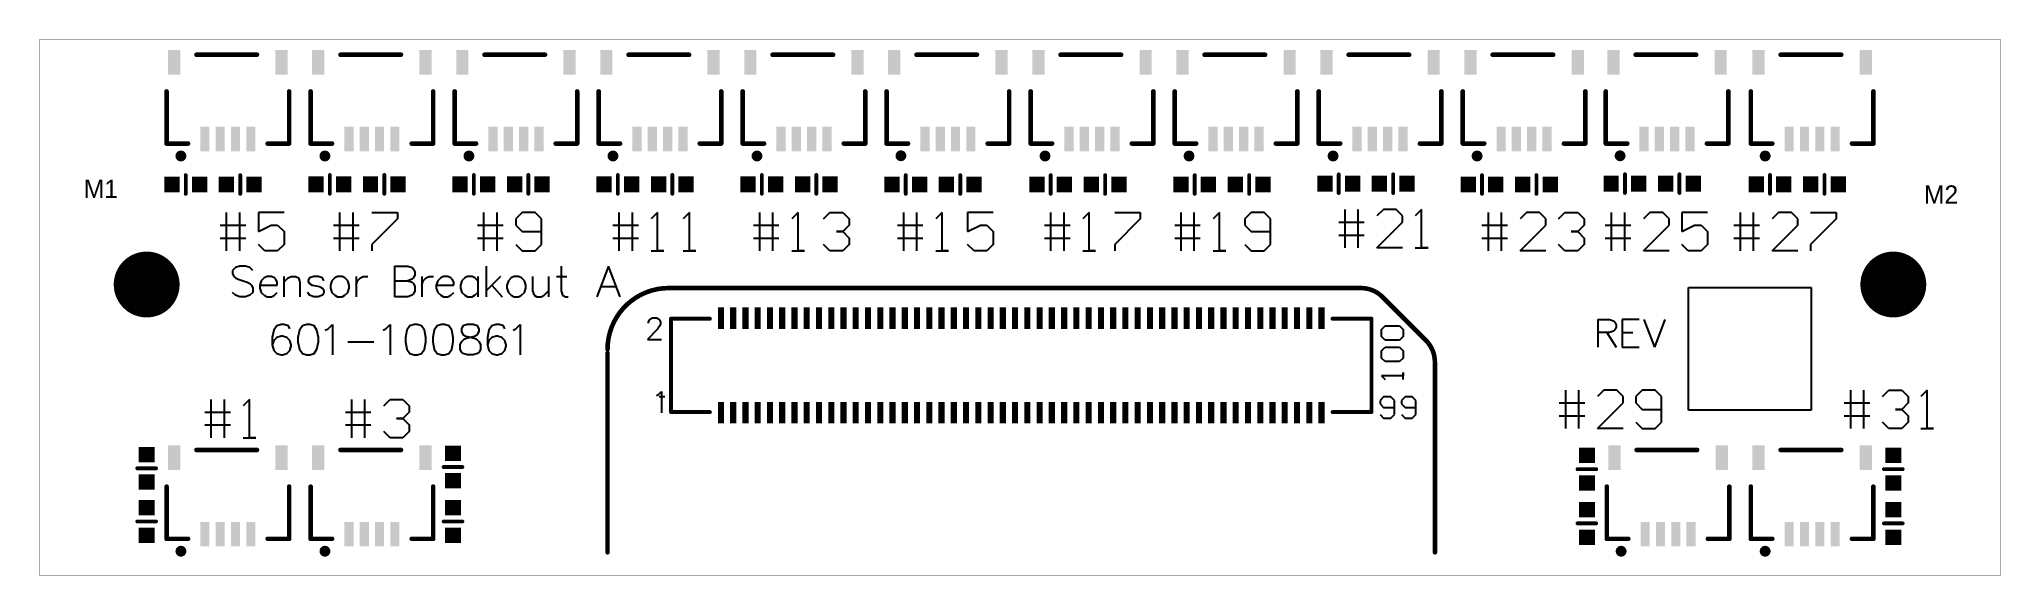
# Model space of a CAD drawing. Extents: x 385 to 449, y 85 to 220.
# Drawn here: x 385.3 to 449.3, y 202.1 to 219.6 of the extents above.
import ezdxf

# ---------------------------------------------------------------- set-up
doc = ezdxf.new("R2010")
doc.units = 0
for name, color, linetype in [('MECHANICAL1', 6, 'CONTINUOUS'), ('PADHOLELAYER', 156, 'CONTINUOUS'), ('TOPOVERLAY', 2, 'CONTINUOUS'), ('TOPPASTE', 8, 'CONTINUOUS')]:
    doc.layers.add(name, color=color, linetype=linetype)

msp = doc.modelspace()

# ---------------------------------------------------------------- texts
at = {"layer": 'TOPOVERLAY'}
for s, p in [('M1', (386.715, 214.452)), ('M2', (446.768, 214.268))]:
    msp.add_text(s, height=0.6, dxfattribs=at).set_placement(p)

# ---------------------------------------------------------------- linework, layer by layer
at = {"layer": 'MECHANICAL1', "const_width": 0.0127}
for points in [[(385.268, 219.633), (449.268, 219.633)], [(385.268, 202.133), (385.268, 219.633)], [(449.268, 202.133), (449.268, 219.633)], [(385.268, 202.133), (392.768, 202.133)], [(392.768, 202.133), (449.268, 202.133)]]:
    msp.add_lwpolyline(points, dxfattribs=at)
at = {"layer": 'MECHANICAL1', "const_width": 0.00635}
for points in [[(385.265, 219.633, 1), (385.271, 219.633, 1)], [(385.265, 219.633, 1), (385.271, 219.633, 1)], [(449.265, 219.633, 1), (449.271, 219.633, 1)], [(449.265, 219.633, 1), (449.271, 219.633, 1)], [(385.265, 202.133, 1), (385.271, 202.133, 1)], [(385.265, 202.133, 1), (385.271, 202.133, 1)], [(392.765, 202.133, 1), (392.771, 202.133, 1)], [(392.765, 202.133, 1), (392.771, 202.133, 1)], [(449.265, 202.133, 1), (449.271, 202.133, 1)], [(449.265, 202.133, 1), (449.271, 202.133, 1)]]:
    msp.add_lwpolyline(points, format="xyb", close=True, dxfattribs=at)
at = {"layer": 'PADHOLELAYER', "const_width": 1.075}
for points in [[(388.23, 211.633, 1), (389.305, 211.633, 1)], [(445.23, 211.633, 1), (446.305, 211.633, 1)]]:
    msp.add_lwpolyline(points, format="xyb", close=True, dxfattribs=at)
at = {"layer": 'TOPOVERLAY'}
for p, q in [((391.376, 212.733), (391.376, 213.982)), ((391.793, 213.982), (391.793, 212.733)), ((393.251, 213.982), (392.417, 213.982)), ((392.417, 213.982), (392.417, 213.358)), ((395.076, 212.733), (395.076, 213.982)), ((395.493, 213.982), (395.493, 212.733)), ((396.117, 213.982), (396.951, 213.982)), ((396.951, 213.982), (396.951, 213.774)), ((399.776, 212.733), (399.776, 213.982)), ((400.193, 213.982), (400.193, 212.733)), ((401.026, 213.982), (400.817, 213.774)), ((401.442, 213.982), (401.026, 213.982)), ((401.651, 213.774), (401.442, 213.982)), ((404.191, 212.733), (404.191, 213.982)), ((404.607, 213.982), (404.607, 212.733)), ((405.44, 213.982), (405.232, 213.774)), ((405.44, 212.733), (405.44, 213.982)), ((406.481, 213.982), (406.273, 213.774)), ((406.481, 212.733), (406.481, 213.982)), ((408.776, 212.733), (408.776, 213.982)), ((409.193, 213.982), (409.193, 212.733)), ((410.026, 213.982), (409.817, 213.774)), ((410.026, 212.733), (410.026, 213.982)), ((410.859, 213.774), (411.067, 213.982)), ((411.067, 213.982), (411.484, 213.982)), ((411.484, 213.982), (411.692, 213.774)), ((413.476, 212.733), (413.476, 213.982)), ((413.893, 213.982), (413.893, 212.733)), ((414.726, 213.982), (414.517, 213.774)), ((414.726, 212.733), (414.726, 213.982)), ((416.392, 213.982), (415.559, 213.982)), ((415.559, 213.982), (415.559, 213.358)), ((418.276, 212.733), (418.276, 213.982)), ((418.693, 213.982), (418.693, 212.733)), ((419.526, 213.982), (419.317, 213.774)), ((419.526, 212.733), (419.526, 213.982)), ((420.359, 213.982), (421.192, 213.982)), ((421.192, 213.982), (421.192, 213.774)), ((422.526, 212.733), (422.526, 213.982)), ((422.943, 213.982), (422.943, 212.733)), ((423.776, 213.982), (423.567, 213.774)), ((423.776, 212.733), (423.776, 213.982)), ((424.817, 213.982), (424.609, 213.774)), ((425.234, 213.982), (424.817, 213.982)), ((425.442, 213.774), (425.234, 213.982)), ((427.876, 212.833), (427.876, 214.082)), ((428.293, 214.082), (428.293, 212.833)), ((429.126, 214.082), (428.917, 213.874)), ((429.542, 214.082), (429.126, 214.082)), ((429.751, 213.874), (429.542, 214.082)), ((429.751, 213.666), (429.751, 213.874)), ((430.375, 214.082), (430.167, 213.874)), ((430.375, 212.833), (430.375, 214.082)), ((432.552, 212.733), (432.552, 213.982)), ((432.968, 213.982), (432.968, 212.733)), ((433.801, 213.982), (433.593, 213.774)), ((434.218, 213.982), (433.801, 213.982)), ((434.426, 213.774), (434.218, 213.982)), ((434.843, 213.774), (435.051, 213.982)), ((435.051, 213.982), (435.467, 213.982)), ((435.467, 213.982), (435.676, 213.774)), ((436.576, 212.733), (436.576, 213.982)), ((436.993, 213.982), (436.993, 212.733)), ((437.826, 213.982), (437.617, 213.774)), ((438.242, 213.982), (437.826, 213.982)), ((438.451, 213.774), (438.242, 213.982)), ((439.7, 213.982), (438.867, 213.982)), ((438.867, 213.982), (438.867, 213.358)), ((440.776, 212.733), (440.776, 213.982)), ((441.193, 213.982), (441.193, 212.733)), ((442.026, 213.982), (441.817, 213.774)), ((442.442, 213.982), (442.026, 213.982)), ((442.651, 213.774), (442.442, 213.982)), ((443.067, 213.982), (443.9, 213.982)), ((443.9, 213.982), (443.9, 213.774)), ((391.168, 213.566), (391.793, 213.566)), ((391.793, 213.566), (392.001, 213.566)), ((392.417, 213.358), (392.834, 213.566)), ((392.834, 213.566), (393.042, 213.566)), ((393.042, 213.566), (393.251, 213.358)), ((393.251, 213.358), (393.251, 212.941)), ((394.868, 213.566), (395.493, 213.566)), ((395.493, 213.566), (395.701, 213.566)), ((396.951, 213.774), (396.117, 212.941)), ((399.568, 213.566), (400.193, 213.566)), ((400.193, 213.566), (400.401, 213.566)), ((400.817, 213.774), (400.817, 213.566)), ((400.817, 213.566), (401.026, 213.358)), ((401.026, 213.358), (401.651, 213.358)), ((401.651, 212.941), (401.651, 213.774)), ((403.982, 213.566), (404.607, 213.566)), ((404.607, 213.566), (404.815, 213.566)), ((408.568, 213.566), (409.193, 213.566)), ((409.193, 213.566), (409.401, 213.566)), ((411.484, 213.358), (411.275, 213.358)), ((411.275, 213.358), (411.484, 213.358)), ((411.692, 213.566), (411.484, 213.358)), ((411.484, 213.358), (411.692, 213.149)), ((411.692, 213.774), (411.692, 213.566)), ((413.268, 213.566), (413.893, 213.566)), ((413.893, 213.566), (414.101, 213.566)), ((415.559, 213.358), (415.975, 213.566)), ((415.975, 213.566), (416.184, 213.566)), ((416.184, 213.566), (416.392, 213.358)), ((416.392, 213.358), (416.392, 212.941)), ((418.068, 213.566), (418.693, 213.566)), ((418.693, 213.566), (418.901, 213.566)), ((421.192, 213.774), (420.359, 212.941)), ((422.318, 213.566), (422.943, 213.566)), ((422.943, 213.566), (423.151, 213.566)), ((424.609, 213.774), (424.609, 213.566)), ((424.609, 213.566), (424.817, 213.358)), ((424.817, 213.358), (425.442, 213.358)), ((425.442, 212.941), (425.442, 213.774)), ((427.668, 213.666), (428.293, 213.666)), ((427.668, 213.249), (428.501, 213.249)), ((428.293, 213.666), (428.501, 213.666)), ((428.917, 212.833), (429.751, 213.666)), ((432.344, 213.566), (432.968, 213.566)), ((432.968, 213.566), (433.177, 213.566)), ((433.593, 212.733), (434.426, 213.566)), ((434.426, 213.566), (434.426, 213.774)), ((435.467, 213.358), (435.259, 213.358)), ((435.259, 213.358), (435.467, 213.358)), ((435.676, 213.566), (435.467, 213.358)), ((435.467, 213.358), (435.676, 213.149)), ((435.676, 213.774), (435.676, 213.566)), ((436.368, 213.566), (436.993, 213.566)), ((436.993, 213.566), (437.201, 213.566)), ((437.617, 212.733), (438.451, 213.566)), ((438.451, 213.566), (438.451, 213.774)), ((438.867, 213.358), (439.284, 213.566)), ((439.284, 213.566), (439.492, 213.566)), ((439.492, 213.566), (439.7, 213.358)), ((439.7, 213.358), (439.7, 212.941)), ((440.568, 213.566), (441.193, 213.566)), ((441.193, 213.566), (441.401, 213.566)), ((441.817, 212.733), (442.651, 213.566)), ((442.651, 213.566), (442.651, 213.774)), ((443.9, 213.774), (443.067, 212.941)), ((391.168, 213.149), (392.001, 213.149)), ((392.626, 212.733), (392.417, 212.941)), ((393.042, 212.733), (392.626, 212.733)), ((393.251, 212.941), (393.042, 212.733)), ((394.868, 213.149), (395.701, 213.149)), ((396.117, 212.941), (396.117, 212.733)), ((399.568, 213.149), (400.401, 213.149)), ((400.817, 212.941), (401.026, 212.733)), ((401.026, 212.733), (401.442, 212.733)), ((401.442, 212.733), (401.651, 212.941)), ((403.982, 213.149), (404.815, 213.149)), ((405.232, 212.733), (405.648, 212.733)), ((405.648, 212.733), (405.44, 212.733)), ((406.273, 212.733), (406.69, 212.733)), ((406.69, 212.733), (406.481, 212.733)), ((408.568, 213.149), (409.401, 213.149)), ((409.817, 212.733), (410.234, 212.733)), ((410.234, 212.733), (410.026, 212.733)), ((411.067, 212.733), (410.859, 212.941)), ((411.484, 212.733), (411.067, 212.733)), ((411.692, 212.941), (411.484, 212.733)), ((411.692, 213.149), (411.692, 212.941)), ((413.268, 213.149), (414.101, 213.149)), ((414.517, 212.733), (414.934, 212.733)), ((414.934, 212.733), (414.726, 212.733)), ((415.767, 212.733), (415.559, 212.941)), ((416.184, 212.733), (415.767, 212.733)), ((416.392, 212.941), (416.184, 212.733)), ((418.068, 213.149), (418.901, 213.149)), ((419.317, 212.733), (419.734, 212.733)), ((419.734, 212.733), (419.526, 212.733)), ((420.359, 212.941), (420.359, 212.733)), ((422.318, 213.149), (423.151, 213.149)), ((423.567, 212.733), (423.984, 212.733)), ((423.984, 212.733), (423.776, 212.733)), ((424.609, 212.941), (424.817, 212.733)), ((424.817, 212.733), (425.234, 212.733)), ((425.234, 212.733), (425.442, 212.941)), ((429.751, 212.833), (428.917, 212.833)), ((430.167, 212.833), (430.584, 212.833)), ((430.584, 212.833), (430.375, 212.833)), ((432.344, 213.149), (433.177, 213.149)), ((434.426, 212.733), (433.593, 212.733)), ((435.051, 212.733), (434.843, 212.941)), ((435.467, 212.733), (435.051, 212.733)), ((435.676, 212.941), (435.467, 212.733)), ((435.676, 213.149), (435.676, 212.941)), ((436.368, 213.149), (437.201, 213.149)), ((438.451, 212.733), (437.617, 212.733)), ((439.075, 212.733), (438.867, 212.941)), ((439.492, 212.733), (439.075, 212.733)), ((439.7, 212.941), (439.492, 212.733)), ((440.568, 213.149), (441.401, 213.149)), ((442.651, 212.733), (441.817, 212.733)), ((443.067, 212.941), (443.067, 212.733)), ((391.663, 212.185), (391.568, 212.09)), ((391.568, 212.09), (391.568, 211.995)), ((391.568, 211.995), (391.615, 211.899)), ((391.615, 211.899), (391.663, 211.852)), ((391.806, 212.233), (391.663, 212.185)), ((391.996, 212.233), (391.806, 212.233)), ((392.139, 212.185), (391.996, 212.233)), ((392.234, 212.09), (392.139, 212.185)), ((392.696, 211.899), (392.601, 211.852)), ((392.839, 211.899), (392.696, 211.899)), ((392.934, 211.852), (392.839, 211.899)), ((393.244, 211.899), (393.244, 211.233)), ((393.387, 211.852), (393.482, 211.899)), ((393.482, 211.899), (393.625, 211.899)), ((393.625, 211.899), (393.72, 211.852)), ((394.22, 211.899), (394.077, 211.852)), ((394.362, 211.899), (394.22, 211.899)), ((394.505, 211.852), (394.362, 211.899)), ((395, 211.899), (394.905, 211.852)), ((395.143, 211.899), (395, 211.899)), ((395.238, 211.852), (395.143, 211.899)), ((395.6, 211.899), (395.6, 211.233)), ((395.743, 211.852), (395.838, 211.899)), ((395.838, 211.899), (395.981, 211.899)), ((396.857, 212.233), (396.857, 211.233)), ((396.857, 212.233), (397.286, 212.233)), ((397.286, 212.233), (397.428, 212.185)), ((397.428, 212.185), (397.476, 212.137)), ((397.476, 212.137), (397.524, 212.042)), ((397.524, 211.947), (397.476, 211.852)), ((397.524, 212.042), (397.524, 211.947)), ((397.747, 211.899), (397.747, 211.233)), ((397.89, 211.852), (397.986, 211.899)), ((397.986, 211.899), (398.128, 211.899)), ((398.457, 211.899), (398.362, 211.852)), ((398.6, 211.899), (398.457, 211.899)), ((398.695, 211.852), (398.6, 211.899)), ((399.242, 211.899), (399.147, 211.852)), ((399.385, 211.899), (399.242, 211.899)), ((399.48, 211.852), (399.385, 211.899)), ((399.576, 211.899), (399.576, 211.233)), ((399.842, 212.233), (399.842, 211.233)), ((400.318, 211.899), (399.842, 211.423)), ((400.761, 211.899), (400.666, 211.852)), ((400.904, 211.899), (400.761, 211.899)), ((400.999, 211.852), (400.904, 211.899)), ((401.361, 211.899), (401.361, 211.423)), ((401.885, 211.899), (401.885, 211.233)), ((402.147, 211.899), (402.48, 211.899)), ((402.289, 212.233), (402.289, 211.423)), ((403.837, 212.233), (403.456, 211.233)), ((404.218, 211.233), (403.837, 212.233)), ((391.663, 211.28), (391.568, 211.376)), ((391.663, 211.852), (391.758, 211.804)), ((391.806, 211.233), (391.663, 211.28)), ((391.758, 211.804), (392.044, 211.709)), ((392.139, 211.28), (391.996, 211.233)), ((392.044, 211.709), (392.139, 211.661)), ((392.139, 211.661), (392.187, 211.614)), ((392.234, 211.376), (392.139, 211.28)), ((392.187, 211.614), (392.234, 211.518)), ((392.234, 211.518), (392.234, 211.376)), ((392.506, 211.757), (392.458, 211.614)), ((392.458, 211.614), (393.029, 211.614)), ((392.458, 211.614), (392.458, 211.518)), ((392.458, 211.518), (392.506, 211.376)), ((392.601, 211.852), (392.506, 211.757)), ((392.506, 211.376), (392.601, 211.28)), ((392.601, 211.28), (392.696, 211.233)), ((392.839, 211.233), (392.934, 211.28)), ((392.982, 211.804), (392.934, 211.852)), ((392.934, 211.28), (393.029, 211.376)), ((393.029, 211.709), (392.982, 211.804)), ((393.029, 211.614), (393.029, 211.709)), ((393.244, 211.709), (393.387, 211.852)), ((393.72, 211.852), (393.767, 211.709)), ((393.767, 211.709), (393.767, 211.233)), ((394.077, 211.852), (394.029, 211.757)), ((394.029, 211.757), (394.077, 211.661)), ((394.077, 211.28), (394.029, 211.376)), ((394.077, 211.661), (394.172, 211.614)), ((394.22, 211.233), (394.077, 211.28)), ((394.172, 211.614), (394.41, 211.566)), ((394.505, 211.28), (394.362, 211.233)), ((394.41, 211.566), (394.505, 211.518)), ((394.553, 211.757), (394.505, 211.852)), ((394.505, 211.518), (394.553, 211.423)), ((394.553, 211.376), (394.505, 211.28)), ((394.553, 211.423), (394.553, 211.376)), ((394.81, 211.757), (394.762, 211.614)), ((394.762, 211.614), (394.762, 211.518)), ((394.762, 211.518), (394.81, 211.376)), ((394.905, 211.852), (394.81, 211.757)), ((394.81, 211.376), (394.905, 211.28)), ((394.905, 211.28), (395, 211.233)), ((395.143, 211.233), (395.238, 211.28)), ((395.334, 211.757), (395.238, 211.852)), ((395.238, 211.28), (395.334, 211.376)), ((395.381, 211.614), (395.334, 211.757)), ((395.334, 211.376), (395.381, 211.518)), ((395.381, 211.518), (395.381, 211.614)), ((395.6, 211.614), (395.648, 211.757)), ((395.648, 211.757), (395.743, 211.852)), ((396.857, 211.757), (397.286, 211.757)), ((397.428, 211.804), (397.286, 211.757)), ((397.286, 211.757), (397.428, 211.709)), ((397.428, 211.28), (397.286, 211.233)), ((397.476, 211.852), (397.428, 211.804)), ((397.428, 211.709), (397.476, 211.661)), ((397.476, 211.328), (397.428, 211.28)), ((397.476, 211.661), (397.524, 211.566)), ((397.524, 211.423), (397.476, 211.328)), ((397.524, 211.566), (397.524, 211.423)), ((397.747, 211.614), (397.795, 211.757)), ((397.795, 211.757), (397.89, 211.852)), ((398.266, 211.757), (398.219, 211.614)), ((398.219, 211.614), (398.79, 211.614)), ((398.219, 211.614), (398.219, 211.518)), ((398.219, 211.518), (398.266, 211.376)), ((398.362, 211.852), (398.266, 211.757)), ((398.266, 211.376), (398.362, 211.28)), ((398.362, 211.28), (398.457, 211.233)), ((398.6, 211.233), (398.695, 211.28)), ((398.742, 211.804), (398.695, 211.852)), ((398.695, 211.28), (398.79, 211.376)), ((398.79, 211.709), (398.742, 211.804)), ((398.79, 211.614), (398.79, 211.709)), ((399.052, 211.757), (399.004, 211.614)), ((399.004, 211.614), (399.004, 211.518)), ((399.004, 211.518), (399.052, 211.376)), ((399.147, 211.852), (399.052, 211.757)), ((399.052, 211.376), (399.147, 211.28)), ((399.147, 211.28), (399.242, 211.233)), ((399.385, 211.233), (399.48, 211.28)), ((399.576, 211.757), (399.48, 211.852)), ((399.48, 211.28), (399.576, 211.376)), ((400.033, 211.614), (400.366, 211.233)), ((400.571, 211.757), (400.523, 211.614)), ((400.523, 211.614), (400.523, 211.518)), ((400.523, 211.518), (400.571, 211.376)), ((400.666, 211.852), (400.571, 211.757)), ((400.571, 211.376), (400.666, 211.28)), ((400.666, 211.28), (400.761, 211.233)), ((400.904, 211.233), (400.999, 211.28)), ((401.094, 211.757), (400.999, 211.852)), ((400.999, 211.28), (401.094, 211.376)), ((401.142, 211.614), (401.094, 211.757)), ((401.094, 211.376), (401.142, 211.518)), ((401.142, 211.518), (401.142, 211.614)), ((401.361, 211.423), (401.409, 211.28)), ((401.409, 211.28), (401.504, 211.233)), ((401.647, 211.233), (401.742, 211.28)), ((401.742, 211.28), (401.885, 211.423)), ((402.289, 211.423), (402.337, 211.28)), ((402.337, 211.28), (402.432, 211.233)), ((403.599, 211.566), (404.075, 211.566)), ((439.088, 207.533), (439.088, 211.533)), ((439.088, 211.533), (443.088, 211.533)), ((443.088, 211.533), (443.088, 207.533)), ((391.996, 211.233), (391.806, 211.233)), ((392.696, 211.233), (392.839, 211.233)), ((394.362, 211.233), (394.22, 211.233)), ((395, 211.233), (395.143, 211.233)), ((397.286, 211.233), (396.857, 211.233)), ((398.457, 211.233), (398.6, 211.233)), ((399.242, 211.233), (399.385, 211.233)), ((400.761, 211.233), (400.904, 211.233)), ((401.504, 211.233), (401.647, 211.233)), ((402.432, 211.233), (402.527, 211.233)), ((392.915, 210.142), (392.868, 209.904)), ((393.011, 210.285), (392.915, 210.142)), ((393.154, 210.333), (393.011, 210.285)), ((393.249, 210.333), (393.154, 210.333)), ((393.392, 210.285), (393.249, 210.333)), ((393.439, 210.19), (393.392, 210.285)), ((393.753, 210.142), (393.706, 209.904)), ((393.849, 210.285), (393.753, 210.142)), ((393.991, 210.333), (393.849, 210.285)), ((394.087, 210.333), (393.991, 210.333)), ((394.229, 210.285), (394.087, 210.333)), ((394.325, 210.142), (394.229, 210.285)), ((394.372, 209.904), (394.325, 210.142)), ((394.596, 210.142), (394.691, 210.19)), ((394.691, 210.19), (394.834, 210.333)), ((394.834, 210.333), (394.834, 209.333)), ((396.481, 210.142), (396.577, 210.19)), ((396.577, 210.19), (396.719, 210.333)), ((396.719, 210.333), (396.719, 209.333)), ((397.262, 210.142), (397.215, 209.904)), ((397.357, 210.285), (397.262, 210.142)), ((397.5, 210.333), (397.357, 210.285)), ((397.595, 210.333), (397.5, 210.333)), ((397.738, 210.285), (397.595, 210.333)), ((397.833, 210.142), (397.738, 210.285)), ((397.881, 209.904), (397.833, 210.142)), ((398.152, 210.142), (398.105, 209.904)), ((398.248, 210.285), (398.152, 210.142)), ((398.39, 210.333), (398.248, 210.285)), ((398.486, 210.333), (398.39, 210.333)), ((398.629, 210.285), (398.486, 210.333)), ((398.724, 210.142), (398.629, 210.285)), ((398.771, 209.904), (398.724, 210.142)), ((399.09, 210.285), (399.043, 210.19)), ((399.043, 210.19), (399.043, 210.095)), ((399.043, 210.095), (399.09, 209.999)), ((399.233, 210.333), (399.09, 210.285)), ((399.09, 209.999), (399.186, 209.952)), ((399.424, 210.333), (399.233, 210.333)), ((399.566, 210.285), (399.424, 210.333)), ((399.471, 209.952), (399.566, 209.999)), ((399.614, 210.19), (399.566, 210.285)), ((399.566, 209.999), (399.614, 210.095)), ((399.614, 210.095), (399.614, 210.19)), ((399.933, 210.142), (399.885, 209.904)), ((400.028, 210.285), (399.933, 210.142)), ((400.171, 210.333), (400.028, 210.285)), ((400.266, 210.333), (400.171, 210.333)), ((400.409, 210.285), (400.266, 210.333)), ((400.457, 210.19), (400.409, 210.285)), ((400.723, 210.142), (400.819, 210.19)), ((400.819, 210.19), (400.961, 210.333)), ((400.961, 210.333), (400.961, 209.333)), ((405.441, 210.176), (405.108, 209.843)), ((405.141, 210.409), (405.174, 210.476)), ((405.141, 210.376), (405.141, 210.409)), ((405.174, 210.476), (405.208, 210.509)), ((405.208, 210.509), (405.274, 210.543)), ((405.274, 210.543), (405.408, 210.543)), ((405.408, 210.543), (405.474, 210.509)), ((405.508, 210.276), (405.441, 210.176)), ((405.474, 210.509), (405.508, 210.476)), ((405.508, 210.476), (405.541, 210.409)), ((405.541, 210.343), (405.508, 210.276)), ((405.541, 210.409), (405.541, 210.343)), ((429.068, 210.166), (429.185, 210.282)), ((429.068, 209.932), (429.068, 210.166)), ((429.185, 210.282), (429.651, 210.282)), ((429.651, 210.282), (429.768, 210.166)), ((429.768, 210.166), (429.768, 209.932)), ((436.121, 210.493), (436.121, 209.593)), ((436.121, 210.493), (436.506, 210.493)), ((436.506, 210.064), (436.121, 210.064)), ((436.421, 210.064), (436.721, 209.593)), ((436.506, 210.493), (436.635, 210.45)), ((436.635, 210.107), (436.506, 210.064)), ((436.635, 210.45), (436.678, 210.407)), ((436.678, 210.15), (436.635, 210.107)), ((436.678, 210.407), (436.721, 210.321)), ((436.721, 210.236), (436.678, 210.15)), ((436.721, 210.321), (436.721, 210.236)), ((437.479, 210.493), (436.922, 210.493)), ((436.922, 210.493), (436.922, 209.593)), ((436.922, 210.064), (437.265, 210.064)), ((437.629, 210.493), (437.972, 209.593)), ((438.314, 210.493), (437.972, 209.593)), ((392.868, 209.904), (392.868, 209.666)), ((392.915, 209.809), (392.868, 209.666)), ((392.868, 209.666), (392.915, 209.476)), ((393.011, 209.904), (392.915, 209.809)), ((392.915, 209.476), (393.011, 209.38)), ((393.154, 209.952), (393.011, 209.904)), ((393.011, 209.38), (393.154, 209.333)), ((393.201, 209.952), (393.154, 209.952)), ((393.154, 209.333), (393.201, 209.333)), ((393.344, 209.904), (393.201, 209.952)), ((393.201, 209.333), (393.344, 209.38)), ((393.439, 209.809), (393.344, 209.904)), ((393.344, 209.38), (393.439, 209.476)), ((393.487, 209.666), (393.439, 209.809)), ((393.439, 209.476), (393.487, 209.618)), ((393.487, 209.618), (393.487, 209.666)), ((393.706, 209.904), (393.706, 209.761)), ((393.706, 209.761), (393.753, 209.523)), ((393.753, 209.523), (393.849, 209.38)), ((393.849, 209.38), (393.991, 209.333)), ((393.991, 209.333), (394.087, 209.333)), ((394.087, 209.333), (394.229, 209.38)), ((394.229, 209.38), (394.325, 209.523)), ((394.325, 209.523), (394.372, 209.761)), ((394.372, 209.761), (394.372, 209.904)), ((395.329, 209.761), (396.186, 209.761)), ((397.215, 209.904), (397.215, 209.761)), ((397.215, 209.761), (397.262, 209.523)), ((397.262, 209.523), (397.357, 209.38)), ((397.357, 209.38), (397.5, 209.333)), ((397.5, 209.333), (397.595, 209.333)), ((397.595, 209.333), (397.738, 209.38)), ((397.738, 209.38), (397.833, 209.523)), ((397.833, 209.523), (397.881, 209.761)), ((397.881, 209.761), (397.881, 209.904)), ((398.105, 209.904), (398.105, 209.761)), ((398.105, 209.761), (398.152, 209.523)), ((398.152, 209.523), (398.248, 209.38)), ((398.248, 209.38), (398.39, 209.333)), ((398.39, 209.333), (398.486, 209.333)), ((398.486, 209.333), (398.629, 209.38)), ((398.629, 209.38), (398.724, 209.523)), ((398.724, 209.523), (398.771, 209.761)), ((398.771, 209.761), (398.771, 209.904)), ((398.995, 209.666), (399.043, 209.761)), ((398.995, 209.523), (398.995, 209.666)), ((399.043, 209.428), (398.995, 209.523)), ((399.043, 209.761), (399.138, 209.857)), ((399.09, 209.38), (399.043, 209.428)), ((399.233, 209.333), (399.09, 209.38)), ((399.138, 209.857), (399.281, 209.904)), ((399.186, 209.952), (399.376, 209.904)), ((399.424, 209.333), (399.233, 209.333)), ((399.281, 209.904), (399.471, 209.952)), ((399.376, 209.904), (399.519, 209.857)), ((399.566, 209.38), (399.424, 209.333)), ((399.519, 209.857), (399.614, 209.761)), ((399.614, 209.428), (399.566, 209.38)), ((399.614, 209.761), (399.662, 209.666)), ((399.662, 209.523), (399.614, 209.428)), ((399.662, 209.666), (399.662, 209.523)), ((399.885, 209.904), (399.885, 209.666)), ((399.933, 209.809), (399.885, 209.666)), ((399.885, 209.666), (399.933, 209.476)), ((400.028, 209.904), (399.933, 209.809)), ((399.933, 209.476), (400.028, 209.38)), ((400.171, 209.952), (400.028, 209.904)), ((400.028, 209.38), (400.171, 209.333)), ((400.219, 209.952), (400.171, 209.952)), ((400.171, 209.333), (400.219, 209.333)), ((400.361, 209.904), (400.219, 209.952)), ((400.219, 209.333), (400.361, 209.38)), ((400.457, 209.809), (400.361, 209.904)), ((400.361, 209.38), (400.457, 209.476)), ((400.504, 209.666), (400.457, 209.809)), ((400.457, 209.476), (400.504, 209.618)), ((400.504, 209.618), (400.504, 209.666)), ((405.108, 209.843), (405.574, 209.843)), ((429.185, 209.816), (429.068, 209.932)), ((429.068, 209.466), (429.185, 209.583)), ((429.068, 209.233), (429.068, 209.466)), ((429.651, 209.816), (429.185, 209.816)), ((429.185, 209.583), (429.651, 209.583)), ((429.768, 209.932), (429.651, 209.816)), ((429.651, 209.583), (429.768, 209.466)), ((429.768, 209.466), (429.768, 209.233)), ((436.922, 209.593), (437.479, 209.593)), ((429.185, 209.116), (429.068, 209.233)), ((429.651, 209.116), (429.185, 209.116)), ((429.768, 209.233), (429.651, 209.116)), ((429.768, 208.533), (429.768, 208.766)), ((429.768, 208.766), (429.768, 208.649)), ((405.408, 208.009), (405.474, 208.043)), ((405.474, 208.043), (405.574, 208.143)), ((405.574, 208.143), (405.574, 207.443)), ((429.768, 208.649), (429.068, 208.649)), ((429.068, 208.649), (429.185, 208.533)), ((435.076, 206.933), (435.076, 208.182)), ((435.493, 208.182), (435.493, 206.933)), ((436.326, 208.182), (436.117, 207.974)), ((436.742, 208.182), (436.326, 208.182)), ((436.951, 207.974), (436.742, 208.182)), ((437.575, 208.182), (437.367, 207.974)), ((437.992, 208.182), (437.575, 208.182)), ((438.2, 207.974), (437.992, 208.182)), ((444.376, 206.933), (444.376, 208.182)), ((444.793, 208.182), (444.793, 206.933)), ((445.417, 207.974), (445.626, 208.182)), ((445.626, 208.182), (446.042, 208.182)), ((446.042, 208.182), (446.251, 207.974)), ((446.875, 208.182), (446.667, 207.974)), ((446.875, 206.933), (446.875, 208.182)), ((390.668, 207.466), (391.293, 207.466)), ((390.876, 206.633), (390.876, 207.882)), ((391.293, 207.882), (391.293, 206.633)), ((391.293, 207.466), (391.501, 207.466)), ((392.126, 207.882), (391.917, 207.674)), ((392.126, 206.633), (392.126, 207.882)), ((395.254, 207.466), (395.879, 207.466)), ((395.462, 206.633), (395.462, 207.882)), ((395.879, 207.882), (395.879, 206.633)), ((395.879, 207.466), (396.087, 207.466)), ((396.504, 207.674), (396.712, 207.882)), ((396.712, 207.882), (397.128, 207.882)), ((397.128, 207.882), (397.337, 207.674)), ((397.337, 207.466), (397.128, 207.258)), ((397.337, 207.674), (397.337, 207.466)), ((429.135, 207.968), (429.018, 207.852)), ((429.018, 207.852), (429.018, 207.735)), ((429.018, 207.735), (429.135, 207.618)), ((429.368, 207.968), (429.135, 207.968)), ((429.135, 207.618), (429.484, 207.618)), ((429.484, 207.852), (429.368, 207.968)), ((429.484, 207.385), (429.484, 207.852)), ((429.834, 207.968), (429.718, 207.852)), ((429.718, 207.852), (429.718, 207.735)), ((429.718, 207.735), (429.834, 207.618)), ((430.068, 207.968), (429.834, 207.968)), ((429.834, 207.618), (430.184, 207.618)), ((430.184, 207.852), (430.068, 207.968)), ((430.184, 207.385), (430.184, 207.852)), ((434.868, 207.766), (435.493, 207.766)), ((435.493, 207.766), (435.701, 207.766)), ((436.117, 206.933), (436.951, 207.766)), ((436.951, 207.766), (436.951, 207.974)), ((437.367, 207.974), (437.367, 207.766)), ((437.367, 207.766), (437.575, 207.558)), ((437.575, 207.558), (438.2, 207.558)), ((438.2, 207.141), (438.2, 207.974)), ((443.088, 207.533), (439.088, 207.533)), ((444.168, 207.766), (444.793, 207.766)), ((444.793, 207.766), (445.001, 207.766)), ((446.042, 207.558), (445.834, 207.558)), ((445.834, 207.558), (446.042, 207.558)), ((446.251, 207.766), (446.042, 207.558)), ((446.042, 207.558), (446.251, 207.349)), ((446.251, 207.974), (446.251, 207.766)), ((390.668, 207.049), (391.501, 207.049)), ((395.254, 207.049), (396.087, 207.049)), ((396.712, 206.633), (396.504, 206.841)), ((397.128, 207.258), (396.92, 207.258)), ((396.92, 207.258), (397.128, 207.258)), ((397.128, 207.258), (397.337, 207.049)), ((397.337, 206.841), (397.128, 206.633)), ((397.337, 207.049), (397.337, 206.841)), ((429.018, 207.385), (429.135, 207.268)), ((429.135, 207.268), (429.368, 207.268)), ((429.368, 207.268), (429.484, 207.385)), ((429.718, 207.385), (429.834, 207.268)), ((429.834, 207.268), (430.068, 207.268)), ((430.068, 207.268), (430.184, 207.385)), ((434.868, 207.349), (435.701, 207.349)), ((436.951, 206.933), (436.117, 206.933)), ((437.367, 207.141), (437.575, 206.933)), ((437.575, 206.933), (437.992, 206.933)), ((437.992, 206.933), (438.2, 207.141)), ((444.168, 207.349), (445.001, 207.349)), ((445.626, 206.933), (445.417, 207.141)), ((446.042, 206.933), (445.626, 206.933)), ((446.251, 207.141), (446.042, 206.933)), ((446.251, 207.349), (446.251, 207.141)), ((446.667, 206.933), (447.084, 206.933)), ((447.084, 206.933), (446.875, 206.933)), ((391.917, 206.633), (392.334, 206.633)), ((392.334, 206.633), (392.126, 206.633)), ((397.128, 206.633), (396.712, 206.633))]:
    msp.add_line(p, q, dxfattribs=at)
for points, const_width in [([(390.393, 219.133), (390.396, 219.133)], 0.15), ([(390.393, 219.133), (391.418, 219.133)], 0.15), ([(391.418, 219.133), (391.9, 219.133)], 0.15), ([(391.9, 219.133), (392.368, 219.133)], 0.15), ([(395.093, 219.133), (395.096, 219.133)], 0.15), ([(395.093, 219.133), (396.118, 219.133)], 0.15), ([(396.118, 219.133), (396.6, 219.133)], 0.15), ([(396.6, 219.133), (397.068, 219.133)], 0.15), ([(399.793, 219.133), (399.796, 219.133)], 0.15), ([(399.793, 219.133), (400.818, 219.133)], 0.15), ([(400.818, 219.133), (401.3, 219.133)], 0.15), ([(401.3, 219.133), (401.768, 219.133)], 0.15), ([(404.493, 219.133), (404.496, 219.133)], 0.15), ([(404.493, 219.133), (405.518, 219.133)], 0.15), ([(405.518, 219.133), (406, 219.133)], 0.15), ([(406, 219.133), (406.468, 219.133)], 0.15), ([(409.193, 219.133), (409.196, 219.133)], 0.15), ([(409.193, 219.133), (410.218, 219.133)], 0.15), ([(410.218, 219.133), (410.7, 219.133)], 0.15), ([(410.7, 219.133), (411.168, 219.133)], 0.15), ([(413.89, 219.133), (413.892, 219.133)], 0.15), ([(413.89, 219.133), (414.915, 219.133)], 0.15), ([(414.915, 219.133), (415.397, 219.133)], 0.15), ([(415.397, 219.133), (415.865, 219.133)], 0.15), ([(418.593, 219.133), (418.596, 219.133)], 0.15), ([(418.593, 219.133), (419.618, 219.133)], 0.15), ([(419.618, 219.133), (420.1, 219.133)], 0.15), ([(420.1, 219.133), (420.568, 219.133)], 0.15), ([(423.293, 219.133), (423.296, 219.133)], 0.15), ([(423.293, 219.133), (424.318, 219.133)], 0.15), ([(424.318, 219.133), (424.8, 219.133)], 0.15), ([(424.8, 219.133), (425.268, 219.133)], 0.15), ([(427.993, 219.133), (427.996, 219.133)], 0.15), ([(427.993, 219.133), (429.018, 219.133)], 0.15), ([(429.018, 219.133), (429.5, 219.133)], 0.15), ([(429.5, 219.133), (429.968, 219.133)], 0.15), ([(432.693, 219.133), (432.696, 219.133)], 0.15), ([(432.693, 219.133), (433.718, 219.133)], 0.15), ([(433.718, 219.133), (434.2, 219.133)], 0.15), ([(434.2, 219.133), (434.668, 219.133)], 0.15), ([(437.359, 219.133), (437.362, 219.133)], 0.15), ([(437.359, 219.133), (438.384, 219.133)], 0.15), ([(438.384, 219.133), (438.866, 219.133)], 0.15), ([(438.866, 219.133), (439.334, 219.133)], 0.15), ([(442.093, 219.133), (442.096, 219.133)], 0.15), ([(442.093, 219.133), (443.118, 219.133)], 0.15), ([(443.118, 219.133), (443.6, 219.133)], 0.15), ([(443.6, 219.133), (444.068, 219.133)], 0.15), ([(389.418, 217.935), (389.418, 216.233)], 0.15), ([(393.418, 216.233), (393.418, 217.935)], 0.15), ([(394.118, 217.935), (394.118, 216.233)], 0.15), ([(398.118, 216.233), (398.118, 217.935)], 0.15), ([(398.818, 217.935), (398.818, 216.233)], 0.15), ([(402.818, 216.233), (402.818, 217.935)], 0.15), ([(403.518, 217.935), (403.518, 216.233)], 0.15), ([(407.518, 216.233), (407.518, 217.935)], 0.15), ([(408.218, 217.935), (408.218, 216.233)], 0.15), ([(412.218, 216.233), (412.218, 217.935)], 0.15), ([(412.915, 217.935), (412.915, 216.233)], 0.15), ([(416.915, 216.233), (416.915, 217.935)], 0.15), ([(417.618, 217.935), (417.618, 216.233)], 0.15), ([(421.618, 216.233), (421.618, 217.935)], 0.15), ([(422.318, 217.935), (422.318, 216.233)], 0.15), ([(426.318, 216.233), (426.318, 217.935)], 0.15), ([(427.018, 217.935), (427.018, 216.233)], 0.15), ([(431.018, 216.233), (431.018, 217.935)], 0.15), ([(431.718, 217.935), (431.718, 216.233)], 0.15), ([(435.718, 216.233), (435.718, 217.935)], 0.15), ([(436.384, 217.935), (436.384, 216.233)], 0.15), ([(440.384, 216.233), (440.384, 217.935)], 0.15), ([(441.118, 217.935), (441.118, 216.233)], 0.15), ([(445.118, 216.233), (445.118, 217.935)], 0.15), ([(389.418, 216.233), (390.118, 216.233)], 0.15), ([(392.718, 216.233), (393.418, 216.233)], 0.15), ([(394.118, 216.233), (394.818, 216.233)], 0.15), ([(397.418, 216.233), (398.118, 216.233)], 0.15), ([(398.818, 216.233), (399.518, 216.233)], 0.15), ([(402.118, 216.233), (402.818, 216.233)], 0.15), ([(403.518, 216.233), (404.218, 216.233)], 0.15), ([(406.818, 216.233), (407.518, 216.233)], 0.15), ([(408.218, 216.233), (408.918, 216.233)], 0.15), ([(411.518, 216.233), (412.218, 216.233)], 0.15), ([(412.915, 216.233), (413.615, 216.233)], 0.15), ([(416.215, 216.233), (416.915, 216.233)], 0.15), ([(417.618, 216.233), (418.318, 216.233)], 0.15), ([(420.918, 216.233), (421.618, 216.233)], 0.15), ([(422.318, 216.233), (423.018, 216.233)], 0.15), ([(425.618, 216.233), (426.318, 216.233)], 0.15), ([(427.018, 216.233), (427.718, 216.233)], 0.15), ([(430.318, 216.233), (431.018, 216.233)], 0.15), ([(431.718, 216.233), (432.418, 216.233)], 0.15), ([(435.018, 216.233), (435.718, 216.233)], 0.15), ([(436.384, 216.233), (437.084, 216.233)], 0.15), ([(439.684, 216.233), (440.384, 216.233)], 0.15), ([(441.118, 216.233), (441.818, 216.233)], 0.15), ([(444.418, 216.233), (445.118, 216.233)], 0.15), ([(390.044, 214.593), (390.044, 215.202)], 0.127), ([(391.822, 214.593), (391.822, 215.202)], 0.127), ([(394.744, 214.597), (394.744, 215.207)], 0.127), ([(396.522, 214.597), (396.522, 215.207)], 0.127), ([(399.444, 214.597), (399.444, 215.207)], 0.127), ([(401.222, 214.597), (401.222, 215.207)], 0.127), ([(404.144, 214.597), (404.144, 215.207)], 0.127), ([(405.922, 214.597), (405.922, 215.207)], 0.127), ([(408.844, 214.597), (408.844, 215.207)], 0.127), ([(410.622, 214.597), (410.622, 215.207)], 0.127), ([(413.54, 214.593), (413.54, 215.202)], 0.127), ([(415.318, 214.593), (415.318, 215.202)], 0.127), ([(418.269, 214.593), (418.269, 215.202)], 0.127), ([(420.047, 214.593), (420.047, 215.202)], 0.127), ([(422.969, 214.593), (422.969, 215.202)], 0.127), ([(424.747, 214.593), (424.747, 215.202)], 0.127), ([(427.669, 214.618), (427.669, 215.227)], 0.127), ([(429.447, 214.618), (429.447, 215.227)], 0.127), ([(432.344, 214.593), (432.344, 215.202)], 0.127), ([(434.122, 214.593), (434.122, 215.202)], 0.127), ([(437.01, 214.622), (437.01, 215.232)], 0.127), ([(438.788, 214.622), (438.788, 215.232)], 0.127), ([(441.744, 214.597), (441.744, 215.207)], 0.127), ([(443.522, 214.597), (443.522, 215.207)], 0.127), ([(405.807, 211.518), (428.393, 211.518)], 0.15), ([(429.1, 211.225), (430.514, 209.811)], 0.15), ([(405.878, 207.469), (405.878, 210.517)], 0.127), ([(405.878, 210.517), (407.148, 210.517)], 0.127), ([(427.468, 210.517), (428.738, 210.517)], 0.127), ([(428.738, 207.469), (428.738, 210.517)], 0.127), ([(403.807, 202.893), (403.807, 209.393)], 0.15), ([(430.808, 202.893), (430.808, 209.093)], 0.15), ([(405.878, 207.469), (407.148, 207.469)], 0.127), ([(427.468, 207.469), (428.738, 207.469)], 0.127), ([(390.393, 206.233), (390.396, 206.233)], 0.15), ([(390.393, 206.233), (391.418, 206.233)], 0.15), ([(391.418, 206.233), (391.9, 206.233)], 0.15), ([(391.9, 206.233), (392.368, 206.233)], 0.15), ([(395.093, 206.233), (395.096, 206.233)], 0.15), ([(395.093, 206.233), (396.118, 206.233)], 0.15), ([(396.118, 206.233), (396.6, 206.233)], 0.15), ([(396.6, 206.233), (397.068, 206.233)], 0.15), ([(437.393, 206.233), (437.396, 206.233)], 0.15), ([(437.393, 206.233), (438.418, 206.233)], 0.15), ([(438.418, 206.233), (438.9, 206.233)], 0.15), ([(438.9, 206.233), (439.368, 206.233)], 0.15), ([(442.093, 206.233), (442.096, 206.233)], 0.15), ([(442.093, 206.233), (443.118, 206.233)], 0.15), ([(443.118, 206.233), (443.6, 206.233)], 0.15), ([(443.6, 206.233), (444.068, 206.233)], 0.15), ([(388.463, 205.633), (389.073, 205.633)], 0.127), ([(398.461, 205.677), (399.07, 205.677)], 0.127), ([(435.463, 205.605), (436.073, 205.605)], 0.127), ([(445.463, 205.605), (446.073, 205.605)], 0.127), ([(389.418, 205.035), (389.418, 203.333)], 0.15), ([(393.418, 203.333), (393.418, 205.035)], 0.15), ([(394.118, 205.035), (394.118, 203.333)], 0.15), ([(398.118, 203.333), (398.118, 205.035)], 0.15), ([(436.418, 205.035), (436.418, 203.333)], 0.15), ([(440.418, 203.333), (440.418, 205.035)], 0.15), ([(441.118, 205.035), (441.118, 203.333)], 0.15), ([(445.118, 203.333), (445.118, 205.035)], 0.15), ([(388.463, 203.899), (389.073, 203.899)], 0.127), ([(398.461, 203.899), (399.07, 203.899)], 0.127), ([(435.463, 203.836), (436.073, 203.836)], 0.127), ([(445.463, 203.836), (446.073, 203.836)], 0.127), ([(389.418, 203.333), (390.118, 203.333)], 0.15), ([(392.718, 203.333), (393.418, 203.333)], 0.15), ([(394.118, 203.333), (394.818, 203.333)], 0.15), ([(397.418, 203.333), (398.118, 203.333)], 0.15), ([(436.418, 203.333), (437.118, 203.333)], 0.15), ([(439.718, 203.333), (440.418, 203.333)], 0.15), ([(441.118, 203.333), (441.818, 203.333)], 0.15), ([(444.418, 203.333), (445.118, 203.333)], 0.15)]:
    msp.add_lwpolyline(points, dxfattribs=dict(at, const_width=const_width))
for points, const_width in [([(390.355, 219.133, 1), (390.43, 219.133, 1)], 0.075), ([(390.355, 219.133, 1), (390.43, 219.133, 1)], 0.075), ([(390.358, 219.133, 1), (390.433, 219.133, 1)], 0.075), ([(391.38, 219.133, 1), (391.455, 219.133, 1)], 0.075), ([(391.38, 219.133, 1), (391.455, 219.133, 1)], 0.075), ([(391.862, 219.133, 1), (391.937, 219.133, 1)], 0.075), ([(391.862, 219.133, 1), (391.937, 219.133, 1)], 0.075), ([(392.33, 219.133, 1), (392.405, 219.133, 1)], 0.075), ([(395.055, 219.133, 1), (395.13, 219.133, 1)], 0.075), ([(395.055, 219.133, 1), (395.13, 219.133, 1)], 0.075), ([(395.058, 219.133, 1), (395.133, 219.133, 1)], 0.075), ([(396.08, 219.133, 1), (396.155, 219.133, 1)], 0.075), ([(396.08, 219.133, 1), (396.155, 219.133, 1)], 0.075), ([(396.562, 219.133, 1), (396.637, 219.133, 1)], 0.075), ([(396.562, 219.133, 1), (396.637, 219.133, 1)], 0.075), ([(397.03, 219.133, 1), (397.105, 219.133, 1)], 0.075), ([(399.755, 219.133, 1), (399.83, 219.133, 1)], 0.075), ([(399.755, 219.133, 1), (399.83, 219.133, 1)], 0.075), ([(399.758, 219.133, 1), (399.833, 219.133, 1)], 0.075), ([(400.78, 219.133, 1), (400.855, 219.133, 1)], 0.075), ([(400.78, 219.133, 1), (400.855, 219.133, 1)], 0.075), ([(401.262, 219.133, 1), (401.337, 219.133, 1)], 0.075), ([(401.262, 219.133, 1), (401.337, 219.133, 1)], 0.075), ([(401.73, 219.133, 1), (401.805, 219.133, 1)], 0.075), ([(404.455, 219.133, 1), (404.53, 219.133, 1)], 0.075), ([(404.455, 219.133, 1), (404.53, 219.133, 1)], 0.075), ([(404.458, 219.133, 1), (404.533, 219.133, 1)], 0.075), ([(405.48, 219.133, 1), (405.555, 219.133, 1)], 0.075), ([(405.48, 219.133, 1), (405.555, 219.133, 1)], 0.075), ([(405.962, 219.133, 1), (406.037, 219.133, 1)], 0.075), ([(405.962, 219.133, 1), (406.037, 219.133, 1)], 0.075), ([(406.43, 219.133, 1), (406.505, 219.133, 1)], 0.075), ([(409.155, 219.133, 1), (409.23, 219.133, 1)], 0.075), ([(409.155, 219.133, 1), (409.23, 219.133, 1)], 0.075), ([(409.158, 219.133, 1), (409.233, 219.133, 1)], 0.075), ([(410.18, 219.133, 1), (410.255, 219.133, 1)], 0.075), ([(410.18, 219.133, 1), (410.255, 219.133, 1)], 0.075), ([(410.662, 219.133, 1), (410.737, 219.133, 1)], 0.075), ([(410.662, 219.133, 1), (410.737, 219.133, 1)], 0.075), ([(411.13, 219.133, 1), (411.205, 219.133, 1)], 0.075), ([(413.852, 219.133, 1), (413.927, 219.133, 1)], 0.075), ([(413.852, 219.133, 1), (413.927, 219.133, 1)], 0.075), ([(413.855, 219.133, 1), (413.93, 219.133, 1)], 0.075), ([(414.877, 219.133, 1), (414.952, 219.133, 1)], 0.075), ([(414.877, 219.133, 1), (414.952, 219.133, 1)], 0.075), ([(415.359, 219.133, 1), (415.434, 219.133, 1)], 0.075), ([(415.359, 219.133, 1), (415.434, 219.133, 1)], 0.075), ([(415.827, 219.133, 1), (415.902, 219.133, 1)], 0.075), ([(418.555, 219.133, 1), (418.63, 219.133, 1)], 0.075), ([(418.555, 219.133, 1), (418.63, 219.133, 1)], 0.075), ([(418.558, 219.133, 1), (418.633, 219.133, 1)], 0.075), ([(419.58, 219.133, 1), (419.655, 219.133, 1)], 0.075), ([(419.58, 219.133, 1), (419.655, 219.133, 1)], 0.075), ([(420.062, 219.133, 1), (420.137, 219.133, 1)], 0.075), ([(420.062, 219.133, 1), (420.137, 219.133, 1)], 0.075), ([(420.53, 219.133, 1), (420.605, 219.133, 1)], 0.075), ([(423.255, 219.133, 1), (423.33, 219.133, 1)], 0.075), ([(423.255, 219.133, 1), (423.33, 219.133, 1)], 0.075), ([(423.258, 219.133, 1), (423.333, 219.133, 1)], 0.075), ([(424.28, 219.133, 1), (424.355, 219.133, 1)], 0.075), ([(424.28, 219.133, 1), (424.355, 219.133, 1)], 0.075), ([(424.762, 219.133, 1), (424.837, 219.133, 1)], 0.075), ([(424.762, 219.133, 1), (424.837, 219.133, 1)], 0.075), ([(425.23, 219.133, 1), (425.305, 219.133, 1)], 0.075), ([(427.955, 219.133, 1), (428.03, 219.133, 1)], 0.075), ([(427.955, 219.133, 1), (428.03, 219.133, 1)], 0.075), ([(427.958, 219.133, 1), (428.033, 219.133, 1)], 0.075), ([(428.98, 219.133, 1), (429.055, 219.133, 1)], 0.075), ([(428.98, 219.133, 1), (429.055, 219.133, 1)], 0.075), ([(429.462, 219.133, 1), (429.537, 219.133, 1)], 0.075), ([(429.462, 219.133, 1), (429.537, 219.133, 1)], 0.075), ([(429.93, 219.133, 1), (430.005, 219.133, 1)], 0.075), ([(432.655, 219.133, 1), (432.73, 219.133, 1)], 0.075), ([(432.655, 219.133, 1), (432.73, 219.133, 1)], 0.075), ([(432.658, 219.133, 1), (432.733, 219.133, 1)], 0.075), ([(433.68, 219.133, 1), (433.755, 219.133, 1)], 0.075), ([(433.68, 219.133, 1), (433.755, 219.133, 1)], 0.075), ([(434.162, 219.133, 1), (434.237, 219.133, 1)], 0.075), ([(434.162, 219.133, 1), (434.237, 219.133, 1)], 0.075), ([(434.63, 219.133, 1), (434.705, 219.133, 1)], 0.075), ([(437.322, 219.133, 1), (437.397, 219.133, 1)], 0.075), ([(437.322, 219.133, 1), (437.397, 219.133, 1)], 0.075), ([(437.324, 219.133, 1), (437.399, 219.133, 1)], 0.075), ([(438.347, 219.133, 1), (438.422, 219.133, 1)], 0.075), ([(438.347, 219.133, 1), (438.422, 219.133, 1)], 0.075), ([(438.829, 219.133, 1), (438.904, 219.133, 1)], 0.075), ([(438.829, 219.133, 1), (438.904, 219.133, 1)], 0.075), ([(439.297, 219.133, 1), (439.372, 219.133, 1)], 0.075), ([(442.055, 219.133, 1), (442.13, 219.133, 1)], 0.075), ([(442.055, 219.133, 1), (442.13, 219.133, 1)], 0.075), ([(442.058, 219.133, 1), (442.133, 219.133, 1)], 0.075), ([(443.08, 219.133, 1), (443.155, 219.133, 1)], 0.075), ([(443.08, 219.133, 1), (443.155, 219.133, 1)], 0.075), ([(443.562, 219.133, 1), (443.637, 219.133, 1)], 0.075), ([(443.562, 219.133, 1), (443.637, 219.133, 1)], 0.075), ([(444.03, 219.133, 1), (444.105, 219.133, 1)], 0.075), ([(389.38, 217.935, 1), (389.455, 217.935, 1)], 0.075), ([(393.38, 217.935, 1), (393.455, 217.935, 1)], 0.075), ([(394.08, 217.935, 1), (394.155, 217.935, 1)], 0.075), ([(398.08, 217.935, 1), (398.155, 217.935, 1)], 0.075), ([(398.78, 217.935, 1), (398.855, 217.935, 1)], 0.075), ([(402.78, 217.935, 1), (402.855, 217.935, 1)], 0.075), ([(403.48, 217.935, 1), (403.555, 217.935, 1)], 0.075), ([(407.48, 217.935, 1), (407.555, 217.935, 1)], 0.075), ([(408.18, 217.935, 1), (408.255, 217.935, 1)], 0.075), ([(412.18, 217.935, 1), (412.255, 217.935, 1)], 0.075), ([(412.877, 217.935, 1), (412.952, 217.935, 1)], 0.075), ([(416.877, 217.935, 1), (416.952, 217.935, 1)], 0.075), ([(417.58, 217.935, 1), (417.655, 217.935, 1)], 0.075), ([(421.58, 217.935, 1), (421.655, 217.935, 1)], 0.075), ([(422.28, 217.935, 1), (422.355, 217.935, 1)], 0.075), ([(426.28, 217.935, 1), (426.355, 217.935, 1)], 0.075), ([(426.98, 217.935, 1), (427.055, 217.935, 1)], 0.075), ([(430.98, 217.935, 1), (431.055, 217.935, 1)], 0.075), ([(431.68, 217.935, 1), (431.755, 217.935, 1)], 0.075), ([(435.68, 217.935, 1), (435.755, 217.935, 1)], 0.075), ([(436.347, 217.935, 1), (436.422, 217.935, 1)], 0.075), ([(440.347, 217.935, 1), (440.422, 217.935, 1)], 0.075), ([(441.08, 217.935, 1), (441.155, 217.935, 1)], 0.075), ([(445.08, 217.935, 1), (445.155, 217.935, 1)], 0.075), ([(389.38, 216.233, 1), (389.455, 216.233, 1)], 0.075), ([(389.38, 216.233, 1), (389.455, 216.233, 1)], 0.075), ([(389.926, 215.841, 1), (390.016, 215.841, 1)], 0.09), ([(389.927, 215.829, 1), (390.017, 215.829, 1)], 0.09), ([(390.08, 216.233, 1), (390.155, 216.233, 1)], 0.075), ([(392.68, 216.233, 1), (392.755, 216.233, 1)], 0.075), ([(393.38, 216.233, 1), (393.455, 216.233, 1)], 0.075), ([(393.38, 216.233, 1), (393.455, 216.233, 1)], 0.075), ([(394.08, 216.233, 1), (394.155, 216.233, 1)], 0.075), ([(394.08, 216.233, 1), (394.155, 216.233, 1)], 0.075), ([(394.626, 215.841, 1), (394.716, 215.841, 1)], 0.09), ([(394.627, 215.829, 1), (394.717, 215.829, 1)], 0.09), ([(394.78, 216.233, 1), (394.855, 216.233, 1)], 0.075), ([(397.38, 216.233, 1), (397.455, 216.233, 1)], 0.075), ([(398.08, 216.233, 1), (398.155, 216.233, 1)], 0.075), ([(398.08, 216.233, 1), (398.155, 216.233, 1)], 0.075), ([(398.78, 216.233, 1), (398.855, 216.233, 1)], 0.075), ([(398.78, 216.233, 1), (398.855, 216.233, 1)], 0.075), ([(399.326, 215.841, 1), (399.416, 215.841, 1)], 0.09), ([(399.327, 215.829, 1), (399.417, 215.829, 1)], 0.09), ([(399.48, 216.233, 1), (399.555, 216.233, 1)], 0.075), ([(402.08, 216.233, 1), (402.155, 216.233, 1)], 0.075), ([(402.78, 216.233, 1), (402.855, 216.233, 1)], 0.075), ([(402.78, 216.233, 1), (402.855, 216.233, 1)], 0.075), ([(403.48, 216.233, 1), (403.555, 216.233, 1)], 0.075), ([(403.48, 216.233, 1), (403.555, 216.233, 1)], 0.075), ([(404.026, 215.841, 1), (404.116, 215.841, 1)], 0.09), ([(404.027, 215.829, 1), (404.117, 215.829, 1)], 0.09), ([(404.18, 216.233, 1), (404.255, 216.233, 1)], 0.075), ([(406.78, 216.233, 1), (406.855, 216.233, 1)], 0.075), ([(407.48, 216.233, 1), (407.555, 216.233, 1)], 0.075), ([(407.48, 216.233, 1), (407.555, 216.233, 1)], 0.075), ([(408.18, 216.233, 1), (408.255, 216.233, 1)], 0.075), ([(408.18, 216.233, 1), (408.255, 216.233, 1)], 0.075), ([(408.726, 215.841, 1), (408.816, 215.841, 1)], 0.09), ([(408.727, 215.829, 1), (408.817, 215.829, 1)], 0.09), ([(408.88, 216.233, 1), (408.955, 216.233, 1)], 0.075), ([(411.48, 216.233, 1), (411.555, 216.233, 1)], 0.075), ([(412.18, 216.233, 1), (412.255, 216.233, 1)], 0.075), ([(412.18, 216.233, 1), (412.255, 216.233, 1)], 0.075), ([(412.877, 216.233, 1), (412.952, 216.233, 1)], 0.075), ([(412.877, 216.233, 1), (412.952, 216.233, 1)], 0.075), ([(413.423, 215.841, 1), (413.513, 215.841, 1)], 0.09), ([(413.423, 215.829, 1), (413.513, 215.829, 1)], 0.09), ([(413.577, 216.233, 1), (413.652, 216.233, 1)], 0.075), ([(416.177, 216.233, 1), (416.252, 216.233, 1)], 0.075), ([(416.877, 216.233, 1), (416.952, 216.233, 1)], 0.075), ([(416.877, 216.233, 1), (416.952, 216.233, 1)], 0.075), ([(417.58, 216.233, 1), (417.655, 216.233, 1)], 0.075), ([(417.58, 216.233, 1), (417.655, 216.233, 1)], 0.075), ([(418.126, 215.841, 1), (418.216, 215.841, 1)], 0.09), ([(418.127, 215.829, 1), (418.217, 215.829, 1)], 0.09), ([(418.28, 216.233, 1), (418.355, 216.233, 1)], 0.075), ([(420.88, 216.233, 1), (420.955, 216.233, 1)], 0.075), ([(421.58, 216.233, 1), (421.655, 216.233, 1)], 0.075), ([(421.58, 216.233, 1), (421.655, 216.233, 1)], 0.075), ([(422.28, 216.233, 1), (422.355, 216.233, 1)], 0.075), ([(422.28, 216.233, 1), (422.355, 216.233, 1)], 0.075), ([(422.826, 215.841, 1), (422.916, 215.841, 1)], 0.09), ([(422.827, 215.829, 1), (422.917, 215.829, 1)], 0.09), ([(422.98, 216.233, 1), (423.055, 216.233, 1)], 0.075), ([(425.58, 216.233, 1), (425.655, 216.233, 1)], 0.075), ([(426.28, 216.233, 1), (426.355, 216.233, 1)], 0.075), ([(426.28, 216.233, 1), (426.355, 216.233, 1)], 0.075), ([(426.98, 216.233, 1), (427.055, 216.233, 1)], 0.075), ([(426.98, 216.233, 1), (427.055, 216.233, 1)], 0.075), ([(427.526, 215.841, 1), (427.616, 215.841, 1)], 0.09), ([(427.527, 215.829, 1), (427.617, 215.829, 1)], 0.09), ([(427.68, 216.233, 1), (427.755, 216.233, 1)], 0.075), ([(430.28, 216.233, 1), (430.355, 216.233, 1)], 0.075), ([(430.98, 216.233, 1), (431.055, 216.233, 1)], 0.075), ([(430.98, 216.233, 1), (431.055, 216.233, 1)], 0.075), ([(431.68, 216.233, 1), (431.755, 216.233, 1)], 0.075), ([(431.68, 216.233, 1), (431.755, 216.233, 1)], 0.075), ([(432.226, 215.841, 1), (432.316, 215.841, 1)], 0.09), ([(432.227, 215.829, 1), (432.317, 215.829, 1)], 0.09), ([(432.38, 216.233, 1), (432.455, 216.233, 1)], 0.075), ([(434.98, 216.233, 1), (435.055, 216.233, 1)], 0.075), ([(435.68, 216.233, 1), (435.755, 216.233, 1)], 0.075), ([(435.68, 216.233, 1), (435.755, 216.233, 1)], 0.075), ([(436.347, 216.233, 1), (436.422, 216.233, 1)], 0.075), ([(436.347, 216.233, 1), (436.422, 216.233, 1)], 0.075), ([(436.893, 215.841, 1), (436.983, 215.841, 1)], 0.09), ([(436.893, 215.829, 1), (436.983, 215.829, 1)], 0.09), ([(437.047, 216.233, 1), (437.122, 216.233, 1)], 0.075), ([(439.647, 216.233, 1), (439.722, 216.233, 1)], 0.075), ([(440.347, 216.233, 1), (440.422, 216.233, 1)], 0.075), ([(440.347, 216.233, 1), (440.422, 216.233, 1)], 0.075), ([(441.08, 216.233, 1), (441.155, 216.233, 1)], 0.075), ([(441.08, 216.233, 1), (441.155, 216.233, 1)], 0.075), ([(441.626, 215.841, 1), (441.716, 215.841, 1)], 0.09), ([(441.627, 215.829, 1), (441.717, 215.829, 1)], 0.09), ([(441.78, 216.233, 1), (441.855, 216.233, 1)], 0.075), ([(444.38, 216.233, 1), (444.455, 216.233, 1)], 0.075), ([(445.08, 216.233, 1), (445.155, 216.233, 1)], 0.075), ([(445.08, 216.233, 1), (445.155, 216.233, 1)], 0.075), ([(390.012, 215.202, 1), (390.075, 215.202, 1)], 0.0635), ([(391.79, 215.202, 1), (391.853, 215.202, 1)], 0.0635), ([(394.712, 215.207, 1), (394.776, 215.207, 1)], 0.0635), ([(396.49, 215.207, 1), (396.554, 215.207, 1)], 0.0635), ([(399.412, 215.207, 1), (399.476, 215.207, 1)], 0.0635), ([(401.19, 215.207, 1), (401.254, 215.207, 1)], 0.0635), ([(404.112, 215.207, 1), (404.176, 215.207, 1)], 0.0635), ([(405.89, 215.207, 1), (405.954, 215.207, 1)], 0.0635), ([(408.812, 215.207, 1), (408.876, 215.207, 1)], 0.0635), ([(410.59, 215.207, 1), (410.654, 215.207, 1)], 0.0635), ([(413.509, 215.202, 1), (413.572, 215.202, 1)], 0.0635), ([(415.287, 215.202, 1), (415.35, 215.202, 1)], 0.0635), ([(418.237, 215.202, 1), (418.3, 215.202, 1)], 0.0635), ([(420.015, 215.202, 1), (420.078, 215.202, 1)], 0.0635), ([(422.937, 215.202, 1), (423, 215.202, 1)], 0.0635), ([(424.715, 215.202, 1), (424.778, 215.202, 1)], 0.0635), ([(427.637, 215.227, 1), (427.7, 215.227, 1)], 0.0635), ([(429.415, 215.227, 1), (429.478, 215.227, 1)], 0.0635), ([(432.312, 215.202, 1), (432.375, 215.202, 1)], 0.0635), ([(434.09, 215.202, 1), (434.153, 215.202, 1)], 0.0635), ([(436.979, 215.232, 1), (437.042, 215.232, 1)], 0.0635), ([(438.757, 215.232, 1), (438.82, 215.232, 1)], 0.0635), ([(441.712, 215.207, 1), (441.776, 215.207, 1)], 0.0635), ([(443.49, 215.207, 1), (443.554, 215.207, 1)], 0.0635), ([(390.012, 214.593, 1), (390.075, 214.593, 1)], 0.0635), ([(391.79, 214.593, 1), (391.853, 214.593, 1)], 0.0635), ([(394.712, 214.597, 1), (394.776, 214.597, 1)], 0.0635), ([(396.49, 214.597, 1), (396.554, 214.597, 1)], 0.0635), ([(399.412, 214.597, 1), (399.476, 214.597, 1)], 0.0635), ([(401.19, 214.597, 1), (401.254, 214.597, 1)], 0.0635), ([(404.112, 214.597, 1), (404.176, 214.597, 1)], 0.0635), ([(405.89, 214.597, 1), (405.954, 214.597, 1)], 0.0635), ([(408.812, 214.597, 1), (408.876, 214.597, 1)], 0.0635), ([(410.59, 214.597, 1), (410.654, 214.597, 1)], 0.0635), ([(413.509, 214.593, 1), (413.572, 214.593, 1)], 0.0635), ([(415.287, 214.593, 1), (415.35, 214.593, 1)], 0.0635), ([(418.237, 214.593, 1), (418.3, 214.593, 1)], 0.0635), ([(420.015, 214.593, 1), (420.078, 214.593, 1)], 0.0635), ([(422.937, 214.593, 1), (423, 214.593, 1)], 0.0635), ([(424.715, 214.593, 1), (424.778, 214.593, 1)], 0.0635), ([(427.637, 214.618, 1), (427.7, 214.618, 1)], 0.0635), ([(429.415, 214.618, 1), (429.478, 214.618, 1)], 0.0635), ([(432.312, 214.593, 1), (432.375, 214.593, 1)], 0.0635), ([(434.09, 214.593, 1), (434.153, 214.593, 1)], 0.0635), ([(436.979, 214.622, 1), (437.042, 214.622, 1)], 0.0635), ([(438.757, 214.622, 1), (438.82, 214.622, 1)], 0.0635), ([(441.712, 214.597, 1), (441.776, 214.597, 1)], 0.0635), ([(443.49, 214.597, 1), (443.554, 214.597, 1)], 0.0635), ([(405.77, 211.518, 1), (405.845, 211.518, 1)], 0.075), ([(405.77, 211.518, 1), (405.845, 211.518, 1)], 0.075), ([(428.356, 211.518, 1), (428.431, 211.518, 1)], 0.075), ([(428.356, 211.518, 1), (428.431, 211.518, 1)], 0.075), ([(429.063, 211.225, 1), (429.138, 211.225, 1)], 0.075), ([(429.063, 211.225, 1), (429.138, 211.225, 1)], 0.075), ([(405.846, 210.517, 1), (405.91, 210.517, 1)], 0.0635), ([(405.846, 210.517, 1), (405.91, 210.517, 1)], 0.0635), ([(407.116, 210.517, 1), (407.18, 210.517, 1)], 0.0635), ([(427.436, 210.517, 1), (427.5, 210.517, 1)], 0.0635), ([(428.706, 210.517, 1), (428.77, 210.517, 1)], 0.0635), ([(428.706, 210.517, 1), (428.77, 210.517, 1)], 0.0635), ([(403.77, 209.518, 1), (403.845, 209.518, 1)], 0.075), ([(403.77, 209.393, 1), (403.845, 209.393, 1)], 0.075), ([(430.477, 209.811, 1), (430.552, 209.811, 1)], 0.075), ([(430.477, 209.811, 1), (430.552, 209.811, 1)], 0.075), ([(430.77, 209.104, 1), (430.845, 209.104, 1)], 0.075), ([(430.77, 209.093, 1), (430.845, 209.093, 1)], 0.075), ([(405.846, 207.469, 1), (405.91, 207.469, 1)], 0.0635), ([(405.846, 207.469, 1), (405.91, 207.469, 1)], 0.0635), ([(407.116, 207.469, 1), (407.18, 207.469, 1)], 0.0635), ([(427.436, 207.469, 1), (427.5, 207.469, 1)], 0.0635), ([(428.706, 207.469, 1), (428.77, 207.469, 1)], 0.0635), ([(428.706, 207.469, 1), (428.77, 207.469, 1)], 0.0635), ([(390.355, 206.233, 1), (390.43, 206.233, 1)], 0.075), ([(390.355, 206.233, 1), (390.43, 206.233, 1)], 0.075), ([(390.358, 206.233, 1), (390.433, 206.233, 1)], 0.075), ([(391.38, 206.233, 1), (391.455, 206.233, 1)], 0.075), ([(391.38, 206.233, 1), (391.455, 206.233, 1)], 0.075), ([(391.862, 206.233, 1), (391.937, 206.233, 1)], 0.075), ([(391.862, 206.233, 1), (391.937, 206.233, 1)], 0.075), ([(392.33, 206.233, 1), (392.405, 206.233, 1)], 0.075), ([(395.055, 206.233, 1), (395.13, 206.233, 1)], 0.075), ([(395.055, 206.233, 1), (395.13, 206.233, 1)], 0.075), ([(395.058, 206.233, 1), (395.133, 206.233, 1)], 0.075), ([(396.08, 206.233, 1), (396.155, 206.233, 1)], 0.075), ([(396.08, 206.233, 1), (396.155, 206.233, 1)], 0.075), ([(396.562, 206.233, 1), (396.637, 206.233, 1)], 0.075), ([(396.562, 206.233, 1), (396.637, 206.233, 1)], 0.075), ([(397.03, 206.233, 1), (397.105, 206.233, 1)], 0.075), ([(437.355, 206.233, 1), (437.43, 206.233, 1)], 0.075), ([(437.355, 206.233, 1), (437.43, 206.233, 1)], 0.075), ([(437.358, 206.233, 1), (437.433, 206.233, 1)], 0.075), ([(438.38, 206.233, 1), (438.455, 206.233, 1)], 0.075), ([(438.38, 206.233, 1), (438.455, 206.233, 1)], 0.075), ([(438.862, 206.233, 1), (438.937, 206.233, 1)], 0.075), ([(438.862, 206.233, 1), (438.937, 206.233, 1)], 0.075), ([(439.33, 206.233, 1), (439.405, 206.233, 1)], 0.075), ([(442.055, 206.233, 1), (442.13, 206.233, 1)], 0.075), ([(442.055, 206.233, 1), (442.13, 206.233, 1)], 0.075), ([(442.058, 206.233, 1), (442.133, 206.233, 1)], 0.075), ([(443.08, 206.233, 1), (443.155, 206.233, 1)], 0.075), ([(443.08, 206.233, 1), (443.155, 206.233, 1)], 0.075), ([(443.562, 206.233, 1), (443.637, 206.233, 1)], 0.075), ([(443.562, 206.233, 1), (443.637, 206.233, 1)], 0.075), ([(444.03, 206.233, 1), (444.105, 206.233, 1)], 0.075), ([(388.431, 205.633, 1), (388.495, 205.633, 1)], 0.0635), ([(389.041, 205.633, 1), (389.104, 205.633, 1)], 0.0635), ([(398.429, 205.677, 1), (398.492, 205.677, 1)], 0.0635), ([(399.038, 205.677, 1), (399.102, 205.677, 1)], 0.0635), ([(435.431, 205.605, 1), (435.495, 205.605, 1)], 0.0635), ([(436.041, 205.605, 1), (436.104, 205.605, 1)], 0.0635), ([(445.431, 205.605, 1), (445.495, 205.605, 1)], 0.0635), ([(446.041, 205.605, 1), (446.104, 205.605, 1)], 0.0635), ([(389.38, 205.035, 1), (389.455, 205.035, 1)], 0.075), ([(393.38, 205.035, 1), (393.455, 205.035, 1)], 0.075), ([(394.08, 205.035, 1), (394.155, 205.035, 1)], 0.075), ([(398.08, 205.035, 1), (398.155, 205.035, 1)], 0.075), ([(436.38, 205.035, 1), (436.455, 205.035, 1)], 0.075), ([(440.38, 205.035, 1), (440.455, 205.035, 1)], 0.075), ([(441.08, 205.035, 1), (441.155, 205.035, 1)], 0.075), ([(445.08, 205.035, 1), (445.155, 205.035, 1)], 0.075), ([(388.431, 203.899, 1), (388.495, 203.899, 1)], 0.0635), ([(389.041, 203.899, 1), (389.104, 203.899, 1)], 0.0635), ([(398.429, 203.899, 1), (398.492, 203.899, 1)], 0.0635), ([(399.038, 203.899, 1), (399.102, 203.899, 1)], 0.0635), ([(435.431, 203.836, 1), (435.495, 203.836, 1)], 0.0635), ([(436.041, 203.836, 1), (436.104, 203.836, 1)], 0.0635), ([(445.431, 203.836, 1), (445.495, 203.836, 1)], 0.0635), ([(446.041, 203.836, 1), (446.104, 203.836, 1)], 0.0635), ([(389.38, 203.333, 1), (389.455, 203.333, 1)], 0.075), ([(389.38, 203.333, 1), (389.455, 203.333, 1)], 0.075), ([(389.926, 202.941, 1), (390.016, 202.941, 1)], 0.09), ([(389.927, 202.929, 1), (390.017, 202.929, 1)], 0.09), ([(390.08, 203.333, 1), (390.155, 203.333, 1)], 0.075), ([(392.68, 203.333, 1), (392.755, 203.333, 1)], 0.075), ([(393.38, 203.333, 1), (393.455, 203.333, 1)], 0.075), ([(393.38, 203.333, 1), (393.455, 203.333, 1)], 0.075), ([(394.08, 203.333, 1), (394.155, 203.333, 1)], 0.075), ([(394.08, 203.333, 1), (394.155, 203.333, 1)], 0.075), ([(394.626, 202.941, 1), (394.716, 202.941, 1)], 0.09), ([(394.627, 202.929, 1), (394.717, 202.929, 1)], 0.09), ([(394.78, 203.333, 1), (394.855, 203.333, 1)], 0.075), ([(397.38, 203.333, 1), (397.455, 203.333, 1)], 0.075), ([(398.08, 203.333, 1), (398.155, 203.333, 1)], 0.075), ([(398.08, 203.333, 1), (398.155, 203.333, 1)], 0.075), ([(403.77, 202.893, 1), (403.845, 202.893, 1)], 0.075), ([(430.77, 202.893, 1), (430.845, 202.893, 1)], 0.075), ([(436.38, 203.333, 1), (436.455, 203.333, 1)], 0.075), ([(436.38, 203.333, 1), (436.455, 203.333, 1)], 0.075), ([(436.926, 202.941, 1), (437.016, 202.941, 1)], 0.09), ([(436.927, 202.929, 1), (437.017, 202.929, 1)], 0.09), ([(437.08, 203.333, 1), (437.155, 203.333, 1)], 0.075), ([(439.68, 203.333, 1), (439.755, 203.333, 1)], 0.075), ([(440.38, 203.333, 1), (440.455, 203.333, 1)], 0.075), ([(440.38, 203.333, 1), (440.455, 203.333, 1)], 0.075), ([(441.08, 203.333, 1), (441.155, 203.333, 1)], 0.075), ([(441.08, 203.333, 1), (441.155, 203.333, 1)], 0.075), ([(441.626, 202.941, 1), (441.716, 202.941, 1)], 0.09), ([(441.627, 202.929, 1), (441.717, 202.929, 1)], 0.09), ([(441.78, 203.333, 1), (441.855, 203.333, 1)], 0.075), ([(444.38, 203.333, 1), (444.455, 203.333, 1)], 0.075), ([(445.08, 203.333, 1), (445.155, 203.333, 1)], 0.075), ([(445.08, 203.333, 1), (445.155, 203.333, 1)], 0.075)]:
    msp.add_lwpolyline(points, format="xyb", close=True, dxfattribs=dict(at, const_width=const_width))
for points, const_width in [([(389.972, 215.829, -28.866956), (389.971, 215.841)], 0.18), ([(394.672, 215.829, -28.866956), (394.671, 215.841)], 0.18), ([(399.372, 215.829, -28.866956), (399.371, 215.841)], 0.18), ([(404.072, 215.829, -28.866956), (404.071, 215.841)], 0.18), ([(408.772, 215.829, -28.866956), (408.771, 215.841)], 0.18), ([(413.468, 215.829, -28.866956), (413.468, 215.841)], 0.18), ([(418.172, 215.829, -28.866956), (418.171, 215.841)], 0.18), ([(422.872, 215.829, -28.866956), (422.871, 215.841)], 0.18), ([(427.572, 215.829, -28.866956), (427.571, 215.841)], 0.18), ([(432.272, 215.829, -28.866956), (432.271, 215.841)], 0.18), ([(436.938, 215.829, -28.866956), (436.938, 215.841)], 0.18), ([(441.672, 215.829, -28.866956), (441.671, 215.841)], 0.18), ([(403.807, 209.518, -0.414214), (405.807, 211.518)], 0.15), ([(428.393, 211.518, -0.198912), (429.1, 211.225)], 0.15), ([(430.514, 209.811, -0.198912), (430.807, 209.104)], 0.15), ([(389.972, 202.929, -28.866956), (389.971, 202.941)], 0.18), ([(394.672, 202.929, -28.866956), (394.671, 202.941)], 0.18), ([(436.972, 202.929, -28.866956), (436.971, 202.941)], 0.18), ([(441.672, 202.929, -28.866956), (441.671, 202.941)], 0.18)]:
    msp.add_lwpolyline(points, format="xyb", dxfattribs=dict(at, const_width=const_width))
msp.add_lwpolyline([(405.497, 207.977), (405.675, 207.977)], dxfattribs=at)
for points in [[(405.497, 207.977, 1), (405.497, 207.977, 1)], [(405.675, 207.977, 1), (405.675, 207.977, 1)]]:
    msp.add_lwpolyline(points, format="xyb", close=True, dxfattribs=at)
at = {"layer": 'TOPPASTE'}
for points in [[(389.468, 219.283), (389.468, 218.483), (389.868, 219.283), (389.868, 218.483)], [(392.968, 219.283), (392.968, 218.483), (393.368, 219.283), (393.368, 218.483)], [(394.168, 219.283), (394.168, 218.483), (394.568, 219.283), (394.568, 218.483)], [(397.668, 219.283), (397.668, 218.483), (398.068, 219.283), (398.068, 218.483)], [(398.868, 219.283), (398.868, 218.483), (399.268, 219.283), (399.268, 218.483)], [(402.368, 219.283), (402.368, 218.483), (402.768, 219.283), (402.768, 218.483)], [(403.568, 219.283), (403.568, 218.483), (403.968, 219.283), (403.968, 218.483)], [(407.068, 219.283), (407.068, 218.483), (407.468, 219.283), (407.468, 218.483)], [(408.268, 219.283), (408.268, 218.483), (408.668, 219.283), (408.668, 218.483)], [(411.768, 219.283), (411.768, 218.483), (412.168, 219.283), (412.168, 218.483)], [(412.965, 219.283), (412.965, 218.483), (413.365, 219.283), (413.365, 218.483)], [(416.465, 219.283), (416.465, 218.483), (416.865, 219.283), (416.865, 218.483)], [(417.668, 219.283), (417.668, 218.483), (418.068, 219.283), (418.068, 218.483)], [(421.168, 219.283), (421.168, 218.483), (421.568, 219.283), (421.568, 218.483)], [(422.368, 219.283), (422.368, 218.483), (422.768, 219.283), (422.768, 218.483)], [(425.868, 219.283), (425.868, 218.483), (426.268, 219.283), (426.268, 218.483)], [(427.068, 219.283), (427.068, 218.483), (427.468, 219.283), (427.468, 218.483)], [(430.568, 219.283), (430.568, 218.483), (430.968, 219.283), (430.968, 218.483)], [(431.768, 219.283), (431.768, 218.483), (432.168, 219.283), (432.168, 218.483)], [(435.268, 219.283), (435.268, 218.483), (435.668, 219.283), (435.668, 218.483)], [(436.434, 219.283), (436.434, 218.483), (436.834, 219.283), (436.834, 218.483)], [(439.934, 219.283), (439.934, 218.483), (440.334, 219.283), (440.334, 218.483)], [(441.168, 219.283), (441.168, 218.483), (441.568, 219.283), (441.568, 218.483)], [(444.668, 219.283), (444.668, 218.483), (445.068, 219.283), (445.068, 218.483)], [(390.818, 215.983), (390.818, 216.783), (390.518, 215.983), (390.518, 216.783)], [(391.318, 215.983), (391.318, 216.783), (391.018, 215.983), (391.018, 216.783)], [(391.818, 215.983), (391.818, 216.783), (391.518, 215.983), (391.518, 216.783)], [(392.318, 215.983), (392.318, 216.783), (392.018, 215.983), (392.018, 216.783)], [(395.518, 215.983), (395.518, 216.783), (395.218, 215.983), (395.218, 216.783)], [(396.018, 215.983), (396.018, 216.783), (395.718, 215.983), (395.718, 216.783)], [(396.518, 215.983), (396.518, 216.783), (396.218, 215.983), (396.218, 216.783)], [(397.018, 215.983), (397.018, 216.783), (396.718, 215.983), (396.718, 216.783)], [(400.218, 215.983), (400.218, 216.783), (399.918, 215.983), (399.918, 216.783)], [(400.718, 215.983), (400.718, 216.783), (400.418, 215.983), (400.418, 216.783)], [(401.218, 215.983), (401.218, 216.783), (400.918, 215.983), (400.918, 216.783)], [(401.718, 215.983), (401.718, 216.783), (401.418, 215.983), (401.418, 216.783)], [(404.918, 215.983), (404.918, 216.783), (404.618, 215.983), (404.618, 216.783)], [(405.418, 215.983), (405.418, 216.783), (405.118, 215.983), (405.118, 216.783)], [(405.918, 215.983), (405.918, 216.783), (405.618, 215.983), (405.618, 216.783)], [(406.418, 215.983), (406.418, 216.783), (406.118, 215.983), (406.118, 216.783)], [(409.618, 215.983), (409.618, 216.783), (409.318, 215.983), (409.318, 216.783)], [(410.118, 215.983), (410.118, 216.783), (409.818, 215.983), (409.818, 216.783)], [(410.618, 215.983), (410.618, 216.783), (410.318, 215.983), (410.318, 216.783)], [(411.118, 215.983), (411.118, 216.783), (410.818, 215.983), (410.818, 216.783)], [(414.315, 215.983), (414.315, 216.783), (414.015, 215.983), (414.015, 216.783)], [(414.815, 215.983), (414.815, 216.783), (414.515, 215.983), (414.515, 216.783)], [(415.315, 215.983), (415.315, 216.783), (415.015, 215.983), (415.015, 216.783)], [(415.815, 215.983), (415.815, 216.783), (415.515, 215.983), (415.515, 216.783)], [(419.018, 215.983), (419.018, 216.783), (418.718, 215.983), (418.718, 216.783)], [(419.518, 215.983), (419.518, 216.783), (419.218, 215.983), (419.218, 216.783)], [(420.018, 215.983), (420.018, 216.783), (419.718, 215.983), (419.718, 216.783)], [(420.518, 215.983), (420.518, 216.783), (420.218, 215.983), (420.218, 216.783)], [(423.718, 215.983), (423.718, 216.783), (423.418, 215.983), (423.418, 216.783)], [(424.218, 215.983), (424.218, 216.783), (423.918, 215.983), (423.918, 216.783)], [(424.718, 215.983), (424.718, 216.783), (424.418, 215.983), (424.418, 216.783)], [(425.218, 215.983), (425.218, 216.783), (424.918, 215.983), (424.918, 216.783)], [(428.418, 215.983), (428.418, 216.783), (428.118, 215.983), (428.118, 216.783)], [(428.918, 215.983), (428.918, 216.783), (428.618, 215.983), (428.618, 216.783)], [(429.418, 215.983), (429.418, 216.783), (429.118, 215.983), (429.118, 216.783)], [(429.918, 215.983), (429.918, 216.783), (429.618, 215.983), (429.618, 216.783)], [(433.118, 215.983), (433.118, 216.783), (432.818, 215.983), (432.818, 216.783)], [(433.618, 215.983), (433.618, 216.783), (433.318, 215.983), (433.318, 216.783)], [(434.118, 215.983), (434.118, 216.783), (433.818, 215.983), (433.818, 216.783)], [(434.618, 215.983), (434.618, 216.783), (434.318, 215.983), (434.318, 216.783)], [(437.784, 215.983), (437.784, 216.783), (437.484, 215.983), (437.484, 216.783)], [(438.284, 215.983), (438.284, 216.783), (437.984, 215.983), (437.984, 216.783)], [(438.784, 215.983), (438.784, 216.783), (438.484, 215.983), (438.484, 216.783)], [(439.284, 215.983), (439.284, 216.783), (438.984, 215.983), (438.984, 216.783)], [(442.518, 215.983), (442.518, 216.783), (442.218, 215.983), (442.218, 216.783)], [(443.018, 215.983), (443.018, 216.783), (442.718, 215.983), (442.718, 216.783)], [(443.518, 215.983), (443.518, 216.783), (443.218, 215.983), (443.218, 216.783)], [(444.018, 215.983), (444.018, 216.783), (443.718, 215.983), (443.718, 216.783)], [(389.844, 215.157), (389.344, 215.157), (389.844, 214.637), (389.344, 214.637)], [(390.744, 215.157), (390.244, 215.157), (390.744, 214.637), (390.244, 214.637)], [(391.122, 214.637), (391.622, 214.637), (391.122, 215.157), (391.622, 215.157)], [(392.022, 214.637), (392.522, 214.637), (392.022, 215.157), (392.522, 215.157)], [(394.544, 215.162), (394.044, 215.162), (394.544, 214.642), (394.044, 214.642)], [(395.444, 215.162), (394.944, 215.162), (395.444, 214.642), (394.944, 214.642)], [(395.822, 214.642), (396.322, 214.642), (395.822, 215.162), (396.322, 215.162)], [(396.722, 214.642), (397.222, 214.642), (396.722, 215.162), (397.222, 215.162)], [(399.244, 215.162), (398.744, 215.162), (399.244, 214.642), (398.744, 214.642)], [(400.144, 215.162), (399.644, 215.162), (400.144, 214.642), (399.644, 214.642)], [(400.522, 214.642), (401.022, 214.642), (400.522, 215.162), (401.022, 215.162)], [(401.422, 214.642), (401.922, 214.642), (401.422, 215.162), (401.922, 215.162)], [(403.944, 215.162), (403.444, 215.162), (403.944, 214.642), (403.444, 214.642)], [(404.844, 215.162), (404.344, 215.162), (404.844, 214.642), (404.344, 214.642)], [(405.222, 214.642), (405.722, 214.642), (405.222, 215.162), (405.722, 215.162)], [(406.122, 214.642), (406.622, 214.642), (406.122, 215.162), (406.622, 215.162)], [(408.644, 215.162), (408.144, 215.162), (408.644, 214.642), (408.144, 214.642)], [(409.544, 215.162), (409.044, 215.162), (409.544, 214.642), (409.044, 214.642)], [(409.922, 214.642), (410.422, 214.642), (409.922, 215.162), (410.422, 215.162)], [(410.822, 214.642), (411.322, 214.642), (410.822, 215.162), (411.322, 215.162)], [(413.34, 215.157), (412.84, 215.157), (413.34, 214.637), (412.84, 214.637)], [(414.24, 215.157), (413.74, 215.157), (414.24, 214.637), (413.74, 214.637)], [(414.618, 214.637), (415.118, 214.637), (414.618, 215.157), (415.118, 215.157)], [(415.518, 214.637), (416.018, 214.637), (415.518, 215.157), (416.018, 215.157)], [(418.069, 215.157), (417.569, 215.157), (418.069, 214.637), (417.569, 214.637)], [(418.969, 215.157), (418.469, 215.157), (418.969, 214.637), (418.469, 214.637)], [(419.347, 214.637), (419.847, 214.637), (419.347, 215.157), (419.847, 215.157)], [(420.247, 214.637), (420.747, 214.637), (420.247, 215.157), (420.747, 215.157)], [(422.769, 215.157), (422.269, 215.157), (422.769, 214.637), (422.269, 214.637)], [(423.669, 215.157), (423.169, 215.157), (423.669, 214.637), (423.169, 214.637)], [(424.047, 214.637), (424.547, 214.637), (424.047, 215.157), (424.547, 215.157)], [(424.947, 214.637), (425.447, 214.637), (424.947, 215.157), (425.447, 215.157)], [(427.469, 215.182), (426.969, 215.182), (427.469, 214.662), (426.969, 214.662)], [(428.369, 215.182), (427.869, 215.182), (428.369, 214.662), (427.869, 214.662)], [(428.747, 214.662), (429.247, 214.662), (428.747, 215.182), (429.247, 215.182)], [(429.647, 214.662), (430.147, 214.662), (429.647, 215.182), (430.147, 215.182)], [(432.144, 215.157), (431.644, 215.157), (432.144, 214.637), (431.644, 214.637)], [(433.044, 215.157), (432.544, 215.157), (433.044, 214.637), (432.544, 214.637)], [(433.422, 214.637), (433.922, 214.637), (433.422, 215.157), (433.922, 215.157)], [(434.322, 214.637), (434.822, 214.637), (434.322, 215.157), (434.822, 215.157)], [(436.81, 215.187), (436.31, 215.187), (436.81, 214.667), (436.31, 214.667)], [(437.71, 215.187), (437.21, 215.187), (437.71, 214.667), (437.21, 214.667)], [(438.088, 214.667), (438.588, 214.667), (438.088, 215.187), (438.588, 215.187)], [(438.988, 214.667), (439.488, 214.667), (438.988, 215.187), (439.488, 215.187)], [(441.544, 215.162), (441.044, 215.162), (441.544, 214.642), (441.044, 214.642)], [(442.444, 215.162), (441.944, 215.162), (442.444, 214.642), (441.944, 214.642)], [(442.822, 214.642), (443.322, 214.642), (442.822, 215.162), (443.322, 215.162)], [(443.722, 214.642), (444.222, 214.642), (443.722, 215.162), (444.222, 215.162)], [(407.608, 210.883), (407.408, 210.883), (407.608, 210.183), (407.408, 210.183)], [(408.008, 210.883), (407.808, 210.883), (408.008, 210.183), (407.808, 210.183)], [(408.408, 210.883), (408.208, 210.883), (408.408, 210.183), (408.208, 210.183)], [(408.808, 210.883), (408.608, 210.883), (408.808, 210.183), (408.608, 210.183)], [(409.208, 210.883), (409.008, 210.883), (409.208, 210.183), (409.008, 210.183)], [(409.608, 210.883), (409.408, 210.883), (409.608, 210.183), (409.408, 210.183)], [(410.008, 210.883), (409.808, 210.883), (410.008, 210.183), (409.808, 210.183)], [(410.408, 210.883), (410.208, 210.883), (410.408, 210.183), (410.208, 210.183)], [(410.808, 210.883), (410.608, 210.883), (410.808, 210.183), (410.608, 210.183)], [(411.208, 210.883), (411.008, 210.883), (411.208, 210.183), (411.008, 210.183)], [(411.608, 210.883), (411.408, 210.883), (411.608, 210.183), (411.408, 210.183)], [(412.008, 210.883), (411.808, 210.883), (412.008, 210.183), (411.808, 210.183)], [(412.408, 210.883), (412.208, 210.883), (412.408, 210.183), (412.208, 210.183)], [(412.808, 210.883), (412.608, 210.883), (412.808, 210.183), (412.608, 210.183)], [(413.208, 210.883), (413.008, 210.883), (413.208, 210.183), (413.008, 210.183)], [(413.608, 210.883), (413.408, 210.883), (413.608, 210.183), (413.408, 210.183)], [(414.008, 210.883), (413.808, 210.883), (414.008, 210.183), (413.808, 210.183)], [(414.408, 210.883), (414.208, 210.883), (414.408, 210.183), (414.208, 210.183)], [(414.808, 210.883), (414.608, 210.883), (414.808, 210.183), (414.608, 210.183)], [(415.208, 210.883), (415.008, 210.883), (415.208, 210.183), (415.008, 210.183)], [(415.608, 210.883), (415.408, 210.883), (415.608, 210.183), (415.408, 210.183)], [(416.008, 210.883), (415.808, 210.883), (416.008, 210.183), (415.808, 210.183)], [(416.408, 210.883), (416.208, 210.883), (416.408, 210.183), (416.208, 210.183)], [(416.808, 210.883), (416.608, 210.883), (416.808, 210.183), (416.608, 210.183)], [(417.208, 210.883), (417.008, 210.883), (417.208, 210.183), (417.008, 210.183)], [(417.608, 210.883), (417.408, 210.883), (417.608, 210.183), (417.408, 210.183)], [(418.008, 210.883), (417.808, 210.883), (418.008, 210.183), (417.808, 210.183)], [(418.408, 210.883), (418.208, 210.883), (418.408, 210.183), (418.208, 210.183)], [(418.808, 210.883), (418.608, 210.883), (418.808, 210.183), (418.608, 210.183)], [(419.208, 210.883), (419.008, 210.883), (419.208, 210.183), (419.008, 210.183)], [(419.608, 210.883), (419.408, 210.883), (419.608, 210.183), (419.408, 210.183)], [(420.008, 210.883), (419.808, 210.883), (420.008, 210.183), (419.808, 210.183)], [(420.408, 210.883), (420.208, 210.883), (420.408, 210.183), (420.208, 210.183)], [(420.808, 210.883), (420.608, 210.883), (420.808, 210.183), (420.608, 210.183)], [(421.208, 210.883), (421.008, 210.883), (421.208, 210.183), (421.008, 210.183)], [(421.608, 210.883), (421.408, 210.883), (421.608, 210.183), (421.408, 210.183)], [(422.008, 210.883), (421.808, 210.883), (422.008, 210.183), (421.808, 210.183)], [(422.408, 210.883), (422.208, 210.883), (422.408, 210.183), (422.208, 210.183)], [(422.808, 210.883), (422.608, 210.883), (422.808, 210.183), (422.608, 210.183)], [(423.208, 210.883), (423.008, 210.883), (423.208, 210.183), (423.008, 210.183)], [(423.608, 210.883), (423.408, 210.883), (423.608, 210.183), (423.408, 210.183)], [(424.008, 210.883), (423.808, 210.883), (424.008, 210.183), (423.808, 210.183)], [(424.408, 210.883), (424.208, 210.883), (424.408, 210.183), (424.208, 210.183)], [(424.808, 210.883), (424.608, 210.883), (424.808, 210.183), (424.608, 210.183)], [(425.208, 210.883), (425.008, 210.883), (425.208, 210.183), (425.008, 210.183)], [(425.608, 210.883), (425.408, 210.883), (425.608, 210.183), (425.408, 210.183)], [(426.008, 210.883), (425.808, 210.883), (426.008, 210.183), (425.808, 210.183)], [(426.408, 210.883), (426.208, 210.883), (426.408, 210.183), (426.208, 210.183)], [(426.808, 210.883), (426.608, 210.883), (426.808, 210.183), (426.608, 210.183)], [(427.208, 210.883), (427.008, 210.883), (427.208, 210.183), (427.008, 210.183)], [(407.608, 207.803), (407.408, 207.803), (407.608, 207.103), (407.408, 207.103)], [(408.008, 207.803), (407.808, 207.803), (408.008, 207.103), (407.808, 207.103)], [(408.408, 207.803), (408.208, 207.803), (408.408, 207.103), (408.208, 207.103)], [(408.808, 207.803), (408.608, 207.803), (408.808, 207.103), (408.608, 207.103)], [(409.208, 207.803), (409.008, 207.803), (409.208, 207.103), (409.008, 207.103)], [(409.608, 207.803), (409.408, 207.803), (409.608, 207.103), (409.408, 207.103)], [(410.008, 207.803), (409.808, 207.803), (410.008, 207.103), (409.808, 207.103)], [(410.408, 207.803), (410.208, 207.803), (410.408, 207.103), (410.208, 207.103)], [(410.808, 207.803), (410.608, 207.803), (410.808, 207.103), (410.608, 207.103)], [(411.208, 207.803), (411.008, 207.803), (411.208, 207.103), (411.008, 207.103)], [(411.608, 207.803), (411.408, 207.803), (411.608, 207.103), (411.408, 207.103)], [(412.008, 207.803), (411.808, 207.803), (412.008, 207.103), (411.808, 207.103)], [(412.408, 207.803), (412.208, 207.803), (412.408, 207.103), (412.208, 207.103)], [(412.808, 207.803), (412.608, 207.803), (412.808, 207.103), (412.608, 207.103)], [(413.208, 207.803), (413.008, 207.803), (413.208, 207.103), (413.008, 207.103)], [(413.608, 207.803), (413.408, 207.803), (413.608, 207.103), (413.408, 207.103)], [(414.008, 207.803), (413.808, 207.803), (414.008, 207.103), (413.808, 207.103)], [(414.408, 207.803), (414.208, 207.803), (414.408, 207.103), (414.208, 207.103)], [(414.808, 207.803), (414.608, 207.803), (414.808, 207.103), (414.608, 207.103)], [(415.208, 207.803), (415.008, 207.803), (415.208, 207.103), (415.008, 207.103)], [(415.608, 207.803), (415.408, 207.803), (415.608, 207.103), (415.408, 207.103)], [(416.008, 207.803), (415.808, 207.803), (416.008, 207.103), (415.808, 207.103)], [(416.408, 207.803), (416.208, 207.803), (416.408, 207.103), (416.208, 207.103)], [(416.808, 207.803), (416.608, 207.803), (416.808, 207.103), (416.608, 207.103)], [(417.208, 207.803), (417.008, 207.803), (417.208, 207.103), (417.008, 207.103)], [(417.608, 207.803), (417.408, 207.803), (417.608, 207.103), (417.408, 207.103)], [(418.008, 207.803), (417.808, 207.803), (418.008, 207.103), (417.808, 207.103)], [(418.408, 207.803), (418.208, 207.803), (418.408, 207.103), (418.208, 207.103)], [(418.808, 207.803), (418.608, 207.803), (418.808, 207.103), (418.608, 207.103)], [(419.208, 207.803), (419.008, 207.803), (419.208, 207.103), (419.008, 207.103)], [(419.608, 207.803), (419.408, 207.803), (419.608, 207.103), (419.408, 207.103)], [(420.008, 207.803), (419.808, 207.803), (420.008, 207.103), (419.808, 207.103)], [(420.408, 207.803), (420.208, 207.803), (420.408, 207.103), (420.208, 207.103)], [(420.808, 207.803), (420.608, 207.803), (420.808, 207.103), (420.608, 207.103)], [(421.208, 207.803), (421.008, 207.803), (421.208, 207.103), (421.008, 207.103)], [(421.608, 207.803), (421.408, 207.803), (421.608, 207.103), (421.408, 207.103)], [(422.008, 207.803), (421.808, 207.803), (422.008, 207.103), (421.808, 207.103)], [(422.408, 207.803), (422.208, 207.803), (422.408, 207.103), (422.208, 207.103)], [(422.808, 207.803), (422.608, 207.803), (422.808, 207.103), (422.608, 207.103)], [(423.208, 207.803), (423.008, 207.803), (423.208, 207.103), (423.008, 207.103)], [(423.608, 207.803), (423.408, 207.803), (423.608, 207.103), (423.408, 207.103)], [(424.008, 207.803), (423.808, 207.803), (424.008, 207.103), (423.808, 207.103)], [(424.408, 207.803), (424.208, 207.803), (424.408, 207.103), (424.208, 207.103)], [(424.808, 207.803), (424.608, 207.803), (424.808, 207.103), (424.608, 207.103)], [(425.208, 207.803), (425.008, 207.803), (425.208, 207.103), (425.008, 207.103)], [(425.608, 207.803), (425.408, 207.803), (425.608, 207.103), (425.408, 207.103)], [(426.008, 207.803), (425.808, 207.803), (426.008, 207.103), (425.808, 207.103)], [(426.408, 207.803), (426.208, 207.803), (426.408, 207.103), (426.208, 207.103)], [(426.808, 207.803), (426.608, 207.803), (426.808, 207.103), (426.608, 207.103)], [(427.208, 207.803), (427.008, 207.803), (427.208, 207.103), (427.008, 207.103)], [(389.028, 205.833), (389.028, 206.333), (388.508, 205.833), (388.508, 206.333)], [(389.468, 206.383), (389.468, 205.583), (389.868, 206.383), (389.868, 205.583)], [(392.968, 206.383), (392.968, 205.583), (393.368, 206.383), (393.368, 205.583)], [(394.168, 206.383), (394.168, 205.583), (394.568, 206.383), (394.568, 205.583)], [(397.668, 206.383), (397.668, 205.583), (398.068, 206.383), (398.068, 205.583)], [(399.025, 205.877), (399.025, 206.377), (398.505, 205.877), (398.505, 206.377)], [(436.028, 205.805), (436.028, 206.305), (435.508, 205.805), (435.508, 206.305)], [(436.468, 206.383), (436.468, 205.583), (436.868, 206.383), (436.868, 205.583)], [(439.968, 206.383), (439.968, 205.583), (440.368, 206.383), (440.368, 205.583)], [(441.168, 206.383), (441.168, 205.583), (441.568, 206.383), (441.568, 205.583)], [(444.668, 206.383), (444.668, 205.583), (445.068, 206.383), (445.068, 205.583)], [(446.028, 205.805), (446.028, 206.305), (445.508, 205.805), (445.508, 206.305)], [(389.028, 204.933), (389.028, 205.433), (388.508, 204.933), (388.508, 205.433)], [(399.025, 204.977), (399.025, 205.477), (398.505, 204.977), (398.505, 205.477)], [(436.028, 204.905), (436.028, 205.405), (435.508, 204.905), (435.508, 205.405)], [(446.028, 204.905), (446.028, 205.405), (445.508, 204.905), (445.508, 205.405)], [(388.508, 204.599), (388.508, 204.099), (389.028, 204.599), (389.028, 204.099)], [(398.505, 204.599), (398.505, 204.099), (399.025, 204.599), (399.025, 204.099)], [(435.508, 204.536), (435.508, 204.036), (436.028, 204.536), (436.028, 204.036)], [(445.508, 204.536), (445.508, 204.036), (446.028, 204.536), (446.028, 204.036)], [(388.508, 203.699), (388.508, 203.199), (389.028, 203.699), (389.028, 203.199)], [(390.818, 203.083), (390.818, 203.883), (390.518, 203.083), (390.518, 203.883)], [(391.318, 203.083), (391.318, 203.883), (391.018, 203.083), (391.018, 203.883)], [(391.818, 203.083), (391.818, 203.883), (391.518, 203.083), (391.518, 203.883)], [(392.318, 203.083), (392.318, 203.883), (392.018, 203.083), (392.018, 203.883)], [(395.518, 203.083), (395.518, 203.883), (395.218, 203.083), (395.218, 203.883)], [(396.018, 203.083), (396.018, 203.883), (395.718, 203.083), (395.718, 203.883)], [(396.518, 203.083), (396.518, 203.883), (396.218, 203.083), (396.218, 203.883)], [(397.018, 203.083), (397.018, 203.883), (396.718, 203.083), (396.718, 203.883)], [(398.505, 203.699), (398.505, 203.199), (399.025, 203.699), (399.025, 203.199)], [(435.508, 203.636), (435.508, 203.136), (436.028, 203.636), (436.028, 203.136)], [(437.818, 203.083), (437.818, 203.883), (437.518, 203.083), (437.518, 203.883)], [(438.318, 203.083), (438.318, 203.883), (438.018, 203.083), (438.018, 203.883)], [(438.818, 203.083), (438.818, 203.883), (438.518, 203.083), (438.518, 203.883)], [(439.318, 203.083), (439.318, 203.883), (439.018, 203.083), (439.018, 203.883)], [(442.518, 203.083), (442.518, 203.883), (442.218, 203.083), (442.218, 203.883)], [(443.018, 203.083), (443.018, 203.883), (442.718, 203.083), (442.718, 203.883)], [(443.518, 203.083), (443.518, 203.883), (443.218, 203.083), (443.218, 203.883)], [(444.018, 203.083), (444.018, 203.883), (443.718, 203.083), (443.718, 203.883)], [(445.508, 203.636), (445.508, 203.136), (446.028, 203.636), (446.028, 203.136)]]:
    msp.add_solid(points, dxfattribs=at)

msp.set_redraw_order([(e.dxf.handle, doc.entitydb.next_handle()) for e in msp.query("TEXT MTEXT ATTDEF DIMENSION ARC_DIMENSION")])  # texts and dimensions are drawn at this point

doc.saveas('drawing.dxf')
